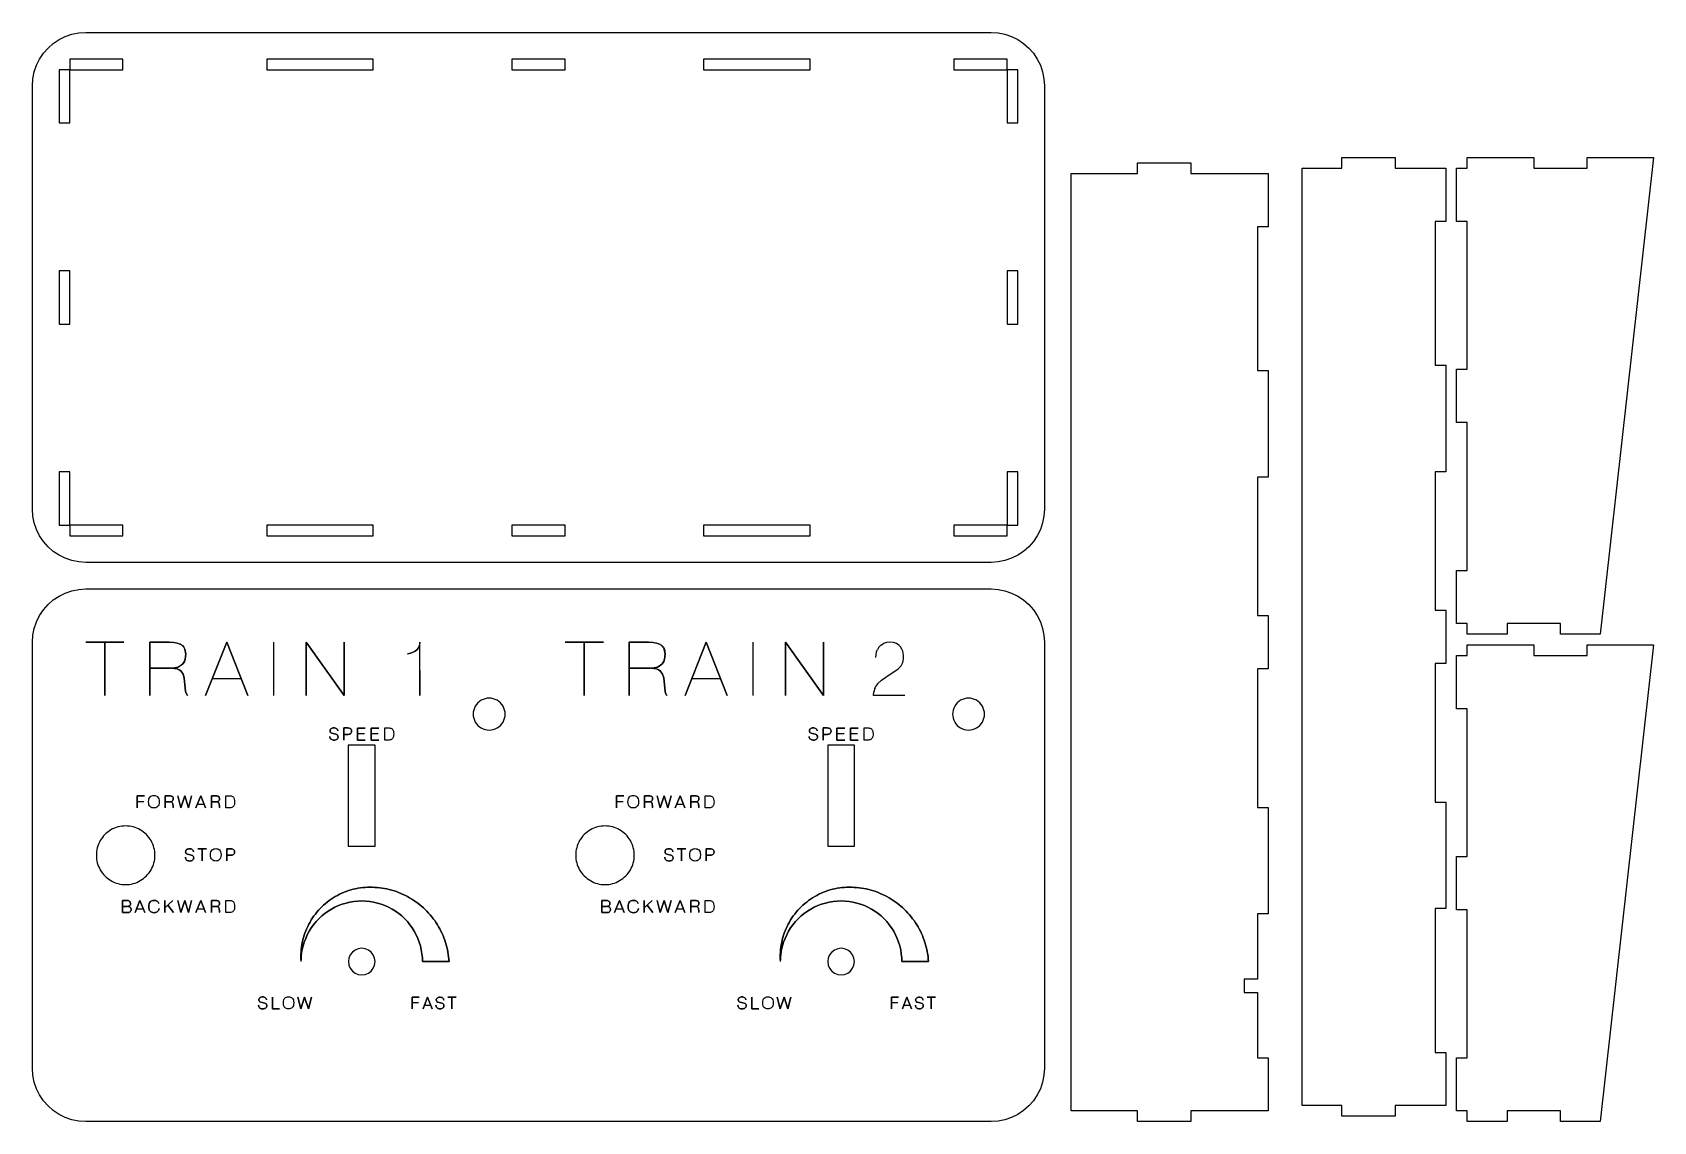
# Model space of a CAD drawing. Header units: metres. Extents: x 0 to 609, y 0 to 409.
import ezdxf

# ---------------------------------------------------------------- set-up
doc = ezdxf.new("R2010")
doc.units = ezdxf.units.M

msp = doc.modelspace()

# ---------------------------------------------------------------- linework, layer by layer
at = {"layer": 'BACKWARD'}
for p, q in [((35.61, 83), (33.86, 83)), ((33.86, 83), (33.86, 78.49)), ((33.86, 78.49), (33.86, 83)), ((33.86, 83), (35.61, 83)), ((35.91, 80.83), (33.86, 80.81)), ((33.86, 80.81), (35.59, 80.81)), ((35.59, 80.81), (35.91, 80.83)), ((35.9, 82.98), (35.61, 83)), ((35.61, 83), (35.9, 82.98)), ((36.15, 82.9), (35.9, 82.98)), ((35.9, 82.98), (36.15, 82.9)), ((36.18, 80.73), (35.9, 80.79)), ((35.9, 80.79), (36.18, 80.73)), ((35.91, 80.83), (36.17, 80.91)), ((36.17, 80.91), (35.91, 80.83)), ((36.36, 82.79), (36.15, 82.9)), ((36.15, 82.9), (36.36, 82.79)), ((36.17, 80.91), (36.39, 81.01)), ((36.39, 81.01), (36.17, 80.91)), ((36.43, 80.62), (36.18, 80.73)), ((36.18, 80.73), (36.43, 80.62)), ((36.53, 82.65), (36.36, 82.79)), ((36.36, 82.79), (36.53, 82.65)), ((36.39, 81.01), (36.56, 81.15)), ((36.56, 81.15), (36.39, 81.01)), ((36.64, 80.49), (36.43, 80.62)), ((36.43, 80.62), (36.64, 80.49)), ((36.66, 82.49), (36.53, 82.65)), ((36.53, 82.65), (36.66, 82.49)), ((36.56, 81.15), (36.69, 81.32)), ((36.69, 81.32), (36.56, 81.15)), ((36.81, 80.32), (36.64, 80.49)), ((36.64, 80.49), (36.81, 80.32)), ((36.76, 82.3), (36.66, 82.49)), ((36.66, 82.49), (36.76, 82.3)), ((36.69, 81.32), (36.78, 81.5)), ((36.78, 81.5), (36.69, 81.32)), ((36.84, 81.9), (36.76, 82.3)), ((36.76, 82.3), (36.84, 81.9)), ((36.78, 81.5), (36.83, 81.7)), ((36.83, 81.7), (36.78, 81.5)), ((36.94, 80.11), (36.81, 80.32)), ((36.81, 80.32), (36.94, 80.11)), ((36.83, 81.7), (36.84, 81.9)), ((36.84, 81.9), (36.83, 81.7)), ((36.84, 78.96), (36.96, 79.15)), ((36.96, 79.15), (36.84, 78.96)), ((37.02, 79.89), (36.94, 80.11)), ((36.94, 80.11), (37.02, 79.89)), ((36.96, 79.15), (37.03, 79.38)), ((37.03, 79.38), (36.96, 79.15)), ((37.06, 79.63), (37.02, 79.89)), ((37.02, 79.89), (37.06, 79.63)), ((37.03, 79.38), (37.06, 79.63)), ((37.06, 79.63), (37.03, 79.38)), ((40.38, 83), (38.6, 78.49)), ((38.6, 78.49), (40.38, 83)), ((39.16, 79.91), (41.61, 79.91)), ((40.38, 83), (42.18, 78.49)), ((42.18, 78.49), (40.38, 83)), ((43.7, 80.75), (43.73, 81.31)), ((43.73, 81.31), (43.7, 80.75)), ((43.73, 80.19), (43.7, 80.75)), ((43.7, 80.75), (43.73, 80.19)), ((43.73, 81.31), (43.83, 81.78)), ((43.83, 81.78), (43.73, 81.31)), ((43.83, 79.71), (43.73, 80.19)), ((43.73, 80.19), (43.83, 79.71)), ((43.83, 81.78), (43.99, 82.18)), ((43.99, 82.18), (43.83, 81.78)), ((43.99, 79.31), (43.83, 79.71)), ((43.83, 79.71), (43.99, 79.31)), ((43.99, 82.18), (44.21, 82.5)), ((44.21, 82.5), (43.99, 82.18)), ((44.21, 79), (43.99, 79.31)), ((43.99, 79.31), (44.21, 79)), ((44.21, 82.5), (44.49, 82.74)), ((44.49, 82.74), (44.21, 82.5)), ((44.49, 82.74), (44.83, 82.92)), ((44.83, 82.92), (44.49, 82.74)), ((44.83, 82.92), (45.21, 83.02)), ((45.21, 83.02), (44.83, 82.92)), ((45.21, 83.02), (45.65, 83.05)), ((45.65, 83.05), (45.21, 83.02)), ((45.65, 83.05), (45.97, 83.04)), ((45.97, 83.04), (45.65, 83.05)), ((45.97, 83.04), (46.27, 82.98)), ((46.27, 82.98), (45.97, 83.04)), ((46.27, 82.98), (46.53, 82.9)), ((46.53, 82.9), (46.27, 82.98)), ((46.53, 82.9), (46.77, 82.77)), ((46.77, 82.77), (46.53, 82.9)), ((46.77, 82.77), (46.98, 82.61)), ((46.98, 82.61), (46.77, 82.77)), ((46.98, 82.61), (47.16, 82.41)), ((47.16, 82.41), (46.98, 82.61)), ((47.3, 79.3), (47.12, 79.03)), ((47.12, 79.03), (47.3, 79.3)), ((47.16, 82.41), (47.31, 82.17)), ((47.31, 82.17), (47.16, 82.41)), ((47.43, 79.63), (47.3, 79.3)), ((47.3, 79.3), (47.43, 79.63)), ((47.31, 82.17), (47.43, 81.89)), ((47.43, 81.89), (47.31, 82.17)), ((47.53, 80.01), (47.43, 79.63)), ((47.43, 79.63), (47.53, 80.01)), ((52.71, 83), (49.74, 80.26)), ((49.74, 80.26), (49.74, 83)), ((49.74, 83), (49.74, 78.49)), ((49.74, 80.26), (50.89, 81.32)), ((49.74, 78.49), (49.74, 80.26)), ((50.89, 81.32), (52.71, 83)), ((50.89, 81.32), (53.01, 78.49)), ((53.01, 78.49), (50.89, 81.32)), ((55.74, 78.49), (54.55, 83)), ((54.55, 83), (55.74, 78.49)), ((55.74, 78.49), (57.17, 83)), ((57.17, 83), (55.74, 78.49)), ((57.17, 83), (58.6, 78.49)), ((58.6, 78.49), (57.17, 83)), ((58.6, 78.49), (59.79, 83)), ((59.79, 83), (58.6, 78.49)), ((63.18, 83), (61.39, 78.49)), ((61.39, 78.49), (63.18, 83)), ((61.96, 79.91), (64.41, 79.91)), ((63.18, 83), (64.98, 78.49)), ((64.98, 78.49), (63.18, 83)), ((67.18, 78.49), (67.18, 83)), ((67.18, 83), (68.82, 83)), ((68.82, 83), (67.18, 83)), ((67.18, 83), (67.18, 78.49)), ((68.95, 80.79), (67.18, 80.79)), ((67.18, 80.79), (68.95, 80.79)), ((68.82, 83), (69.21, 82.98)), ((69.2, 82.98), (68.82, 83)), ((69.3, 80.82), (68.95, 80.79)), ((68.95, 80.79), (69.29, 80.82)), ((69.49, 80.74), (69.03, 80.79)), ((69.03, 80.79), (69.49, 80.74)), ((69.51, 82.93), (69.2, 82.98)), ((69.21, 82.98), (69.52, 82.93)), ((69.29, 80.82), (69.57, 80.9)), ((69.58, 80.9), (69.3, 80.82)), ((69.67, 80.66), (69.49, 80.74)), ((69.49, 80.74), (69.67, 80.66)), ((69.76, 82.84), (69.51, 82.93)), ((69.52, 82.93), (69.77, 82.84)), ((69.57, 80.9), (69.8, 81.02)), ((69.81, 81.02), (69.58, 80.9)), ((69.82, 80.56), (69.67, 80.66)), ((69.67, 80.66), (69.82, 80.56)), ((69.94, 82.72), (69.76, 82.84)), ((69.77, 82.84), (69.95, 82.72)), ((69.8, 81.02), (69.98, 81.17)), ((69.99, 81.17), (69.81, 81.02)), ((70.03, 80.3), (69.82, 80.56)), ((69.82, 80.56), (70.03, 80.3)), ((70.08, 82.58), (69.94, 82.72)), ((69.95, 82.72), (70.08, 82.58)), ((69.98, 81.17), (70.11, 81.35)), ((70.12, 81.35), (69.99, 81.17)), ((70.11, 79.97), (70.03, 80.3)), ((70.03, 80.3), (70.11, 79.97)), ((70.08, 82.58), (70.17, 82.41)), ((70.17, 82.41), (70.08, 82.58)), ((70.11, 81.35), (70.19, 81.56)), ((70.23, 78.83), (70.11, 79.97)), ((70.11, 79.97), (70.23, 78.83)), ((70.2, 81.56), (70.12, 81.35)), ((70.17, 82.41), (70.25, 82)), ((70.25, 82), (70.17, 82.41)), ((70.19, 81.56), (70.25, 82)), ((70.25, 82), (70.2, 81.56)), ((72.6, 78.49), (72.6, 83)), ((72.6, 83), (74.22, 83)), ((72.6, 78.49), (72.6, 83)), ((72.6, 83), (74.22, 83)), ((74.22, 83), (74.57, 82.98)), ((74.22, 83), (74.57, 82.98)), ((74.57, 82.98), (74.86, 82.9)), ((74.57, 82.98), (74.86, 82.9)), ((74.86, 82.9), (75.11, 82.79)), ((74.86, 82.9), (75.11, 82.79)), ((75.11, 82.79), (75.32, 82.64)), ((75.11, 82.79), (75.32, 82.64)), ((75.32, 82.64), (75.49, 82.46)), ((75.32, 82.64), (75.49, 82.46)), ((75.62, 79.3), (75.48, 79.08)), ((75.62, 79.3), (75.48, 79.08)), ((75.49, 82.46), (75.62, 82.26)), ((75.49, 82.46), (75.62, 82.26)), ((75.62, 82.26), (75.8, 81.8)), ((75.62, 82.26), (75.8, 81.8)), ((75.82, 79.79), (75.62, 79.3)), ((75.82, 79.79), (75.62, 79.3)), ((75.8, 81.8), (75.89, 81.3)), ((75.8, 81.8), (75.89, 81.3)), ((75.91, 80.31), (75.82, 79.79)), ((75.91, 80.31), (75.82, 79.79)), ((75.89, 81.3), (75.93, 80.81)), ((75.89, 81.3), (75.93, 80.81)), ((75.93, 80.81), (75.91, 80.31)), ((75.93, 80.81), (75.91, 80.31)), ((215.61, 83), (213.86, 83)), ((213.86, 83), (213.86, 78.49)), ((213.86, 78.49), (213.86, 83)), ((213.86, 83), (215.61, 83)), ((215.91, 80.83), (213.86, 80.81)), ((213.86, 80.81), (215.59, 80.81)), ((215.59, 80.81), (215.91, 80.83)), ((215.9, 82.98), (215.61, 83)), ((215.61, 83), (215.9, 82.98)), ((216.15, 82.9), (215.9, 82.98)), ((215.9, 82.98), (216.15, 82.9)), ((216.18, 80.73), (215.9, 80.79)), ((215.9, 80.79), (216.18, 80.73)), ((215.91, 80.83), (216.17, 80.91)), ((216.17, 80.91), (215.91, 80.83)), ((216.36, 82.79), (216.15, 82.9)), ((216.15, 82.9), (216.36, 82.79)), ((216.17, 80.91), (216.39, 81.01)), ((216.39, 81.01), (216.17, 80.91)), ((216.43, 80.62), (216.18, 80.73)), ((216.18, 80.73), (216.43, 80.62)), ((216.53, 82.65), (216.36, 82.79)), ((216.36, 82.79), (216.53, 82.65)), ((216.39, 81.01), (216.56, 81.15)), ((216.56, 81.15), (216.39, 81.01)), ((216.64, 80.49), (216.43, 80.62)), ((216.43, 80.62), (216.64, 80.49)), ((216.66, 82.49), (216.53, 82.65)), ((216.53, 82.65), (216.66, 82.49)), ((216.56, 81.15), (216.69, 81.32)), ((216.69, 81.32), (216.56, 81.15)), ((216.81, 80.32), (216.64, 80.49)), ((216.64, 80.49), (216.81, 80.32)), ((216.76, 82.3), (216.66, 82.49)), ((216.66, 82.49), (216.76, 82.3)), ((216.69, 81.32), (216.78, 81.5)), ((216.78, 81.5), (216.69, 81.32)), ((216.84, 81.9), (216.76, 82.3)), ((216.76, 82.3), (216.84, 81.9)), ((216.78, 81.5), (216.83, 81.7)), ((216.83, 81.7), (216.78, 81.5)), ((216.94, 80.11), (216.81, 80.32)), ((216.81, 80.32), (216.94, 80.11)), ((216.83, 81.7), (216.84, 81.9)), ((216.84, 81.9), (216.83, 81.7)), ((216.84, 78.96), (216.96, 79.15)), ((216.96, 79.15), (216.84, 78.96)), ((217.02, 79.89), (216.94, 80.11)), ((216.94, 80.11), (217.02, 79.89)), ((216.96, 79.15), (217.03, 79.38)), ((217.03, 79.38), (216.96, 79.15)), ((217.06, 79.63), (217.02, 79.89)), ((217.02, 79.89), (217.06, 79.63)), ((217.03, 79.38), (217.06, 79.63)), ((217.06, 79.63), (217.03, 79.38)), ((220.38, 83), (218.6, 78.49)), ((218.6, 78.49), (220.38, 83)), ((219.16, 79.91), (221.61, 79.91)), ((220.38, 83), (222.18, 78.49)), ((222.18, 78.49), (220.38, 83)), ((223.7, 80.75), (223.73, 81.31)), ((223.73, 81.31), (223.7, 80.75)), ((223.73, 80.19), (223.7, 80.75)), ((223.7, 80.75), (223.73, 80.19)), ((223.73, 81.31), (223.83, 81.78)), ((223.83, 81.78), (223.73, 81.31)), ((223.83, 79.71), (223.73, 80.19)), ((223.73, 80.19), (223.83, 79.71)), ((223.83, 81.78), (223.99, 82.18)), ((223.99, 82.18), (223.83, 81.78)), ((223.99, 79.31), (223.83, 79.71)), ((223.83, 79.71), (223.99, 79.31)), ((223.99, 82.18), (224.21, 82.5)), ((224.21, 82.5), (223.99, 82.18)), ((224.21, 79), (223.99, 79.31)), ((223.99, 79.31), (224.21, 79)), ((224.21, 82.5), (224.49, 82.74)), ((224.49, 82.74), (224.21, 82.5)), ((224.49, 82.74), (224.83, 82.92)), ((224.83, 82.92), (224.49, 82.74)), ((224.83, 82.92), (225.21, 83.02)), ((225.21, 83.02), (224.83, 82.92)), ((225.21, 83.02), (225.65, 83.05)), ((225.65, 83.05), (225.21, 83.02)), ((225.65, 83.05), (225.97, 83.04)), ((225.97, 83.04), (225.65, 83.05)), ((225.97, 83.04), (226.27, 82.98)), ((226.27, 82.98), (225.97, 83.04)), ((226.27, 82.98), (226.53, 82.9)), ((226.53, 82.9), (226.27, 82.98)), ((226.53, 82.9), (226.77, 82.77)), ((226.77, 82.77), (226.53, 82.9)), ((226.77, 82.77), (226.98, 82.61)), ((226.98, 82.61), (226.77, 82.77)), ((226.98, 82.61), (227.16, 82.41)), ((227.16, 82.41), (226.98, 82.61)), ((227.3, 79.3), (227.12, 79.03)), ((227.12, 79.03), (227.3, 79.3)), ((227.16, 82.41), (227.31, 82.17)), ((227.31, 82.17), (227.16, 82.41)), ((227.43, 79.63), (227.3, 79.3)), ((227.3, 79.3), (227.43, 79.63)), ((227.31, 82.17), (227.43, 81.89)), ((227.43, 81.89), (227.31, 82.17)), ((227.53, 80.01), (227.43, 79.63)), ((227.43, 79.63), (227.53, 80.01)), ((232.71, 83), (229.74, 80.26)), ((229.74, 80.26), (229.74, 83)), ((229.74, 83), (229.74, 78.49)), ((229.74, 80.26), (230.89, 81.32)), ((229.74, 78.49), (229.74, 80.26)), ((230.89, 81.32), (232.71, 83)), ((230.89, 81.32), (233.01, 78.49)), ((233.01, 78.49), (230.89, 81.32)), ((235.74, 78.49), (234.55, 83)), ((234.55, 83), (235.74, 78.49)), ((235.74, 78.49), (237.17, 83)), ((237.17, 83), (235.74, 78.49)), ((237.17, 83), (238.6, 78.49)), ((238.6, 78.49), (237.17, 83)), ((238.6, 78.49), (239.79, 83)), ((239.79, 83), (238.6, 78.49)), ((243.18, 83), (241.39, 78.49)), ((241.39, 78.49), (243.18, 83)), ((241.96, 79.91), (244.41, 79.91)), ((243.18, 83), (244.98, 78.49)), ((244.98, 78.49), (243.18, 83)), ((247.18, 78.49), (247.18, 83)), ((247.18, 83), (248.82, 83)), ((248.82, 83), (247.18, 83)), ((247.18, 83), (247.18, 78.49)), ((248.95, 80.79), (247.18, 80.79)), ((247.18, 80.79), (248.95, 80.79)), ((248.82, 83), (249.21, 82.98)), ((249.2, 82.98), (248.82, 83)), ((249.3, 80.82), (248.95, 80.79)), ((248.95, 80.79), (249.29, 80.82)), ((249.49, 80.74), (249.03, 80.79)), ((249.03, 80.79), (249.49, 80.74)), ((249.51, 82.93), (249.2, 82.98)), ((249.21, 82.98), (249.52, 82.93)), ((249.29, 80.82), (249.57, 80.9)), ((249.58, 80.9), (249.3, 80.82)), ((249.67, 80.66), (249.49, 80.74)), ((249.49, 80.74), (249.67, 80.66)), ((249.76, 82.84), (249.51, 82.93)), ((249.52, 82.93), (249.77, 82.84)), ((249.57, 80.9), (249.8, 81.02)), ((249.81, 81.02), (249.58, 80.9)), ((249.82, 80.56), (249.67, 80.66)), ((249.67, 80.66), (249.82, 80.56)), ((249.94, 82.72), (249.76, 82.84)), ((249.77, 82.84), (249.95, 82.72)), ((249.8, 81.02), (249.98, 81.17)), ((249.99, 81.17), (249.81, 81.02)), ((250.03, 80.3), (249.82, 80.56)), ((249.82, 80.56), (250.03, 80.3)), ((250.08, 82.58), (249.94, 82.72)), ((249.95, 82.72), (250.08, 82.58)), ((249.98, 81.17), (250.11, 81.35)), ((250.12, 81.35), (249.99, 81.17)), ((250.11, 79.97), (250.03, 80.3)), ((250.03, 80.3), (250.11, 79.97)), ((250.08, 82.58), (250.17, 82.41)), ((250.17, 82.41), (250.08, 82.58)), ((250.11, 81.35), (250.19, 81.56)), ((250.23, 78.83), (250.11, 79.97)), ((250.11, 79.97), (250.23, 78.83)), ((250.2, 81.56), (250.12, 81.35)), ((250.17, 82.41), (250.25, 82)), ((250.25, 82), (250.17, 82.41)), ((250.19, 81.56), (250.25, 82)), ((250.25, 82), (250.2, 81.56)), ((252.6, 78.49), (252.6, 83)), ((252.6, 83), (254.22, 83)), ((252.6, 78.49), (252.6, 83)), ((252.6, 83), (254.22, 83)), ((254.22, 83), (254.57, 82.98)), ((254.22, 83), (254.57, 82.98)), ((254.57, 82.98), (254.86, 82.9)), ((254.57, 82.98), (254.86, 82.9)), ((254.86, 82.9), (255.11, 82.79)), ((254.86, 82.9), (255.11, 82.79)), ((255.11, 82.79), (255.32, 82.64)), ((255.11, 82.79), (255.32, 82.64)), ((255.32, 82.64), (255.49, 82.46)), ((255.32, 82.64), (255.49, 82.46)), ((255.62, 79.3), (255.48, 79.08)), ((255.62, 79.3), (255.48, 79.08)), ((255.49, 82.46), (255.62, 82.26)), ((255.49, 82.46), (255.62, 82.26)), ((255.62, 82.26), (255.8, 81.8)), ((255.62, 82.26), (255.8, 81.8)), ((255.82, 79.79), (255.62, 79.3)), ((255.82, 79.79), (255.62, 79.3)), ((255.8, 81.8), (255.89, 81.3)), ((255.8, 81.8), (255.89, 81.3)), ((255.91, 80.31), (255.82, 79.79)), ((255.91, 80.31), (255.82, 79.79)), ((255.89, 81.3), (255.93, 80.81)), ((255.89, 81.3), (255.93, 80.81)), ((255.93, 80.81), (255.91, 80.31)), ((255.93, 80.81), (255.91, 80.31)), ((33.86, 78.49), (35.78, 78.49)), ((35.78, 78.49), (33.86, 78.49)), ((35.78, 78.49), (36.04, 78.51)), ((36.04, 78.51), (35.78, 78.49)), ((36.04, 78.51), (36.28, 78.57)), ((36.28, 78.57), (36.04, 78.51)), ((36.28, 78.57), (36.5, 78.66)), ((36.5, 78.66), (36.28, 78.57)), ((36.5, 78.66), (36.68, 78.79)), ((36.68, 78.79), (36.5, 78.66)), ((36.68, 78.79), (36.84, 78.96)), ((36.84, 78.96), (36.68, 78.79)), ((44.49, 78.75), (44.21, 79)), ((44.21, 79), (44.49, 78.75)), ((44.83, 78.58), (44.49, 78.75)), ((44.49, 78.75), (44.83, 78.58)), ((45.21, 78.48), (44.83, 78.58)), ((44.83, 78.58), (45.21, 78.48)), ((45.65, 78.44), (45.21, 78.48)), ((45.21, 78.48), (45.65, 78.44)), ((46.02, 78.47), (45.65, 78.44)), ((45.65, 78.44), (46.02, 78.47)), ((46.35, 78.54), (46.02, 78.47)), ((46.02, 78.47), (46.35, 78.54)), ((46.65, 78.65), (46.35, 78.54)), ((46.35, 78.54), (46.65, 78.65)), ((46.9, 78.82), (46.65, 78.65)), ((46.65, 78.65), (46.9, 78.82)), ((47.12, 79.03), (46.9, 78.82)), ((46.9, 78.82), (47.12, 79.03)), ((70.26, 78.67), (70.23, 78.83)), ((70.23, 78.83), (70.26, 78.67)), ((70.38, 78.49), (70.26, 78.67)), ((70.26, 78.67), (70.38, 78.49)), ((74.22, 78.49), (72.6, 78.49)), ((74.22, 78.49), (72.6, 78.49)), ((74.56, 78.52), (74.22, 78.49)), ((74.56, 78.52), (74.22, 78.49)), ((74.85, 78.6), (74.56, 78.52)), ((74.85, 78.6), (74.56, 78.52)), ((75.1, 78.72), (74.85, 78.6)), ((75.1, 78.72), (74.85, 78.6)), ((75.31, 78.89), (75.1, 78.72)), ((75.31, 78.89), (75.1, 78.72)), ((75.48, 79.08), (75.31, 78.89)), ((75.48, 79.08), (75.31, 78.89)), ((213.86, 78.49), (215.78, 78.49)), ((215.78, 78.49), (213.86, 78.49)), ((215.78, 78.49), (216.04, 78.51)), ((216.04, 78.51), (215.78, 78.49)), ((216.04, 78.51), (216.28, 78.57)), ((216.28, 78.57), (216.04, 78.51)), ((216.28, 78.57), (216.5, 78.66)), ((216.5, 78.66), (216.28, 78.57)), ((216.5, 78.66), (216.68, 78.79)), ((216.68, 78.79), (216.5, 78.66)), ((216.68, 78.79), (216.84, 78.96)), ((216.84, 78.96), (216.68, 78.79)), ((224.49, 78.75), (224.21, 79)), ((224.21, 79), (224.49, 78.75)), ((224.83, 78.58), (224.49, 78.75)), ((224.49, 78.75), (224.83, 78.58)), ((225.21, 78.48), (224.83, 78.58)), ((224.83, 78.58), (225.21, 78.48)), ((225.65, 78.44), (225.21, 78.48)), ((225.21, 78.48), (225.65, 78.44)), ((226.02, 78.47), (225.65, 78.44)), ((225.65, 78.44), (226.02, 78.47)), ((226.35, 78.54), (226.02, 78.47)), ((226.02, 78.47), (226.35, 78.54)), ((226.65, 78.65), (226.35, 78.54)), ((226.35, 78.54), (226.65, 78.65)), ((226.9, 78.82), (226.65, 78.65)), ((226.65, 78.65), (226.9, 78.82)), ((227.12, 79.03), (226.9, 78.82)), ((226.9, 78.82), (227.12, 79.03)), ((250.26, 78.67), (250.23, 78.83)), ((250.23, 78.83), (250.26, 78.67)), ((250.38, 78.49), (250.26, 78.67)), ((250.26, 78.67), (250.38, 78.49)), ((254.22, 78.49), (252.6, 78.49)), ((254.22, 78.49), (252.6, 78.49)), ((254.56, 78.52), (254.22, 78.49)), ((254.56, 78.52), (254.22, 78.49)), ((254.85, 78.6), (254.56, 78.52)), ((254.85, 78.6), (254.56, 78.52)), ((255.1, 78.72), (254.85, 78.6)), ((255.1, 78.72), (254.85, 78.6)), ((255.31, 78.89), (255.1, 78.72)), ((255.31, 78.89), (255.1, 78.72)), ((255.48, 79.08), (255.31, 78.89)), ((255.48, 79.08), (255.31, 78.89))]:
    msp.add_line(p, q, dxfattribs=at)
at = {"layer": 'FAST'}
for p, q in [((142.58, 46.67), (145.24, 46.67)), ((145.24, 46.67), (142.58, 46.67)), ((142.58, 46.67), (142.58, 42.38)), ((142.58, 42.38), (142.58, 46.67)), ((144.99, 44.59), (142.58, 44.59)), ((148.38, 46.67), (146.68, 42.38)), ((146.68, 42.38), (148.38, 46.67)), ((147.21, 43.73), (149.54, 43.73)), ((148.38, 46.67), (150.08, 42.38)), ((150.08, 42.38), (148.38, 46.67)), ((151.53, 43.68), (151.56, 43.35)), ((151.56, 43.35), (151.53, 43.68)), ((151.56, 43.35), (151.66, 43.07)), ((151.66, 43.07), (151.56, 43.35)), ((151.64, 45.67), (151.66, 45.87)), ((151.66, 45.87), (151.64, 45.67)), ((151.68, 45.3), (151.64, 45.67)), ((151.64, 45.67), (151.68, 45.31)), ((151.66, 45.87), (151.72, 46.06)), ((151.72, 46.06), (151.66, 45.87)), ((151.66, 43.07), (151.81, 42.84)), ((151.81, 42.84), (151.66, 43.07)), ((151.68, 45.31), (151.81, 45.05)), ((151.81, 45.05), (151.68, 45.3)), ((151.72, 46.06), (151.83, 46.24)), ((151.83, 46.24), (151.72, 46.06)), ((152.01, 44.88), (151.81, 45.05)), ((151.81, 45.05), (152.01, 44.88)), ((151.81, 42.84), (152, 42.66)), ((152, 42.66), (151.81, 42.84)), ((151.83, 46.24), (151.98, 46.4)), ((151.98, 46.4), (151.83, 46.24)), ((151.98, 46.4), (152.17, 46.52)), ((152.17, 46.52), (151.98, 46.4)), ((152, 42.66), (152.23, 42.52)), ((152.23, 42.52), (152, 42.66)), ((152.29, 44.78), (152.01, 44.88)), ((152.01, 44.88), (152.29, 44.78)), ((152.17, 46.52), (152.39, 46.62)), ((152.39, 46.62), (152.17, 46.52)), ((153.75, 44.47), (152.29, 44.78)), ((152.29, 44.78), (153.75, 44.47)), ((152.39, 46.62), (152.66, 46.69)), ((152.66, 46.69), (152.39, 46.62)), ((152.66, 46.69), (152.96, 46.71)), ((152.96, 46.71), (152.66, 46.69)), ((152.96, 46.71), (153.27, 46.69)), ((153.27, 46.69), (152.96, 46.71)), ((153.27, 46.69), (153.55, 46.63)), ((153.55, 46.63), (153.27, 46.69)), ((153.55, 46.63), (153.8, 46.54)), ((153.8, 46.54), (153.55, 46.63)), ((154.1, 44.33), (153.75, 44.47)), ((153.75, 44.47), (154.09, 44.33)), ((153.8, 46.54), (154.02, 46.42)), ((154.02, 46.42), (153.8, 46.54)), ((153.93, 42.55), (154.13, 42.68)), ((154.13, 42.68), (153.93, 42.55)), ((154.02, 46.42), (154.19, 46.26)), ((154.19, 46.26), (154.02, 46.42)), ((154.09, 44.33), (154.23, 44.23)), ((154.24, 44.23), (154.1, 44.33)), ((154.13, 42.68), (154.3, 42.85)), ((154.3, 42.85), (154.13, 42.68)), ((154.19, 46.26), (154.32, 46.07)), ((154.32, 46.07), (154.19, 46.26)), ((154.23, 44.23), (154.34, 44.1)), ((154.35, 44.1), (154.24, 44.23)), ((154.3, 42.85), (154.42, 43.03)), ((154.42, 43.03), (154.3, 42.85)), ((154.32, 46.07), (154.4, 45.85)), ((154.4, 45.85), (154.32, 46.07)), ((154.34, 44.1), (154.48, 43.78)), ((154.49, 43.78), (154.35, 44.1)), ((154.4, 45.85), (154.42, 45.6)), ((154.42, 45.6), (154.4, 45.85)), ((154.42, 43.03), (154.49, 43.22)), ((154.49, 43.22), (154.42, 43.03)), ((154.48, 43.78), (154.52, 43.42)), ((154.52, 43.42), (154.49, 43.78)), ((154.49, 43.22), (154.52, 43.42)), ((154.52, 43.42), (154.49, 43.22)), ((159.05, 46.67), (155.97, 46.67)), ((155.97, 46.67), (157.5, 46.67)), ((157.5, 46.67), (159.05, 46.67)), ((157.5, 46.67), (157.5, 42.38)), ((157.5, 42.38), (157.5, 46.67)), ((322.58, 46.67), (325.24, 46.67)), ((325.24, 46.67), (322.58, 46.67)), ((322.58, 46.67), (322.58, 42.38)), ((322.58, 42.38), (322.58, 46.67)), ((324.99, 44.59), (322.58, 44.59)), ((328.38, 46.67), (326.68, 42.38)), ((326.68, 42.38), (328.38, 46.67)), ((327.21, 43.73), (329.54, 43.73)), ((328.38, 46.67), (330.08, 42.38)), ((330.08, 42.38), (328.38, 46.67)), ((331.53, 43.68), (331.56, 43.35)), ((331.56, 43.35), (331.53, 43.68)), ((331.56, 43.35), (331.66, 43.07)), ((331.66, 43.07), (331.56, 43.35)), ((331.64, 45.67), (331.66, 45.87)), ((331.66, 45.87), (331.64, 45.67)), ((331.68, 45.3), (331.64, 45.67)), ((331.64, 45.67), (331.68, 45.31)), ((331.66, 45.87), (331.72, 46.06)), ((331.72, 46.06), (331.66, 45.87)), ((331.66, 43.07), (331.81, 42.84)), ((331.81, 42.84), (331.66, 43.07)), ((331.68, 45.31), (331.81, 45.05)), ((331.81, 45.05), (331.68, 45.3)), ((331.72, 46.06), (331.83, 46.24)), ((331.83, 46.24), (331.72, 46.06)), ((332.01, 44.88), (331.81, 45.05)), ((331.81, 45.05), (332.01, 44.88)), ((331.81, 42.84), (332, 42.66)), ((332, 42.66), (331.81, 42.84)), ((331.83, 46.24), (331.98, 46.4)), ((331.98, 46.4), (331.83, 46.24)), ((331.98, 46.4), (332.17, 46.52)), ((332.17, 46.52), (331.98, 46.4)), ((332, 42.66), (332.23, 42.52)), ((332.23, 42.52), (332, 42.66)), ((332.29, 44.78), (332.01, 44.88)), ((332.01, 44.88), (332.29, 44.78)), ((332.17, 46.52), (332.39, 46.62)), ((332.39, 46.62), (332.17, 46.52)), ((333.75, 44.47), (332.29, 44.78)), ((332.29, 44.78), (333.75, 44.47)), ((332.39, 46.62), (332.66, 46.69)), ((332.66, 46.69), (332.39, 46.62)), ((332.66, 46.69), (332.96, 46.71)), ((332.96, 46.71), (332.66, 46.69)), ((332.96, 46.71), (333.27, 46.69)), ((333.27, 46.69), (332.96, 46.71)), ((333.27, 46.69), (333.55, 46.63)), ((333.55, 46.63), (333.27, 46.69)), ((333.55, 46.63), (333.8, 46.54)), ((333.8, 46.54), (333.55, 46.63)), ((334.1, 44.33), (333.75, 44.47)), ((333.75, 44.47), (334.09, 44.33)), ((333.8, 46.54), (334.02, 46.42)), ((334.02, 46.42), (333.8, 46.54)), ((333.93, 42.55), (334.13, 42.68)), ((334.13, 42.68), (333.93, 42.55)), ((334.02, 46.42), (334.19, 46.26)), ((334.19, 46.26), (334.02, 46.42)), ((334.09, 44.33), (334.23, 44.23)), ((334.24, 44.23), (334.1, 44.33)), ((334.13, 42.68), (334.3, 42.85)), ((334.3, 42.85), (334.13, 42.68)), ((334.19, 46.26), (334.32, 46.07)), ((334.32, 46.07), (334.19, 46.26)), ((334.23, 44.23), (334.34, 44.1)), ((334.35, 44.1), (334.24, 44.23)), ((334.3, 42.85), (334.42, 43.03)), ((334.42, 43.03), (334.3, 42.85)), ((334.32, 46.07), (334.4, 45.85)), ((334.4, 45.85), (334.32, 46.07)), ((334.34, 44.1), (334.48, 43.78)), ((334.49, 43.78), (334.35, 44.1)), ((334.4, 45.85), (334.42, 45.6)), ((334.42, 45.6), (334.4, 45.85)), ((334.42, 43.03), (334.49, 43.22)), ((334.49, 43.22), (334.42, 43.03)), ((334.48, 43.78), (334.52, 43.42)), ((334.52, 43.42), (334.49, 43.78)), ((334.49, 43.22), (334.52, 43.42)), ((334.52, 43.42), (334.49, 43.22)), ((339.05, 46.67), (335.97, 46.67)), ((335.97, 46.67), (337.5, 46.67)), ((337.5, 46.67), (339.05, 46.67)), ((337.5, 46.67), (337.5, 42.38)), ((337.5, 42.38), (337.5, 46.67)), ((152.23, 42.52), (152.5, 42.42)), ((152.5, 42.42), (152.23, 42.52)), ((152.5, 42.42), (152.79, 42.37)), ((152.79, 42.37), (152.5, 42.42)), ((152.79, 42.37), (153.1, 42.35)), ((153.1, 42.35), (152.79, 42.37)), ((153.1, 42.35), (153.41, 42.37)), ((153.41, 42.37), (153.1, 42.35)), ((153.41, 42.37), (153.69, 42.44)), ((153.69, 42.44), (153.41, 42.37)), ((153.69, 42.44), (153.93, 42.55)), ((153.93, 42.55), (153.69, 42.44)), ((332.23, 42.52), (332.5, 42.42)), ((332.5, 42.42), (332.23, 42.52)), ((332.5, 42.42), (332.79, 42.37)), ((332.79, 42.37), (332.5, 42.42)), ((332.79, 42.37), (333.1, 42.35)), ((333.1, 42.35), (332.79, 42.37)), ((333.1, 42.35), (333.41, 42.37)), ((333.41, 42.37), (333.1, 42.35)), ((333.41, 42.37), (333.69, 42.44)), ((333.69, 42.44), (333.41, 42.37)), ((333.69, 42.44), (333.93, 42.55)), ((333.93, 42.55), (333.69, 42.44))]:
    msp.add_line(p, q, dxfattribs=at)
at = {"layer": 'FORWARD'}
for p, q in [((39.29, 122.31), (42.09, 122.31)), ((42.09, 122.31), (39.29, 122.31)), ((39.29, 122.31), (39.29, 117.8)), ((39.29, 117.8), (39.29, 122.31)), ((43.95, 121.58), (44.19, 121.9)), ((43.95, 121.58), (44.19, 121.9)), ((44.19, 121.9), (44.49, 122.14)), ((44.19, 121.9), (44.49, 122.14)), ((44.49, 122.14), (44.82, 122.3)), ((44.49, 122.14), (44.82, 122.3)), ((44.82, 122.3), (45.2, 122.4)), ((44.82, 122.3), (45.2, 122.4)), ((45.2, 122.4), (45.6, 122.43)), ((45.2, 122.4), (45.6, 122.43)), ((45.6, 122.43), (45.99, 122.4)), ((45.6, 122.43), (45.99, 122.4)), ((45.99, 122.4), (46.37, 122.3)), ((45.99, 122.4), (46.37, 122.3)), ((46.37, 122.3), (46.71, 122.14)), ((46.37, 122.3), (46.71, 122.14)), ((46.71, 122.14), (47, 121.9)), ((46.71, 122.14), (47, 121.9)), ((47, 121.9), (47.24, 121.58)), ((47, 121.9), (47.24, 121.58)), ((49.8, 117.8), (49.8, 122.31)), ((49.8, 122.31), (51.45, 122.31)), ((51.45, 122.31), (49.8, 122.31)), ((49.8, 122.31), (49.8, 117.8)), ((51.45, 122.31), (51.84, 122.29)), ((51.83, 122.29), (51.45, 122.31)), ((52.14, 122.24), (51.83, 122.29)), ((51.84, 122.29), (52.15, 122.24)), ((52.38, 122.15), (52.14, 122.24)), ((52.15, 122.24), (52.39, 122.15)), ((52.57, 122.03), (52.38, 122.15)), ((52.39, 122.15), (52.58, 122.03)), ((52.7, 121.89), (52.57, 122.03)), ((52.58, 122.03), (52.71, 121.89)), ((52.79, 121.72), (52.7, 121.89)), ((52.71, 121.89), (52.8, 121.72)), ((55.74, 117.8), (54.55, 122.31)), ((54.55, 122.31), (55.74, 117.8)), ((55.74, 117.8), (57.17, 122.31)), ((57.17, 122.31), (55.74, 117.8)), ((57.17, 122.31), (58.6, 117.8)), ((58.6, 117.8), (57.17, 122.31)), ((58.6, 117.8), (59.79, 122.31)), ((59.79, 122.31), (58.6, 117.8)), ((63.18, 122.31), (61.39, 117.8)), ((61.39, 117.8), (63.18, 122.31)), ((63.18, 122.31), (64.98, 117.8)), ((64.98, 117.8), (63.18, 122.31)), ((67.18, 117.8), (67.18, 122.31)), ((67.18, 122.31), (68.82, 122.31)), ((68.82, 122.31), (67.18, 122.31)), ((67.18, 122.31), (67.18, 117.8)), ((68.82, 122.31), (69.21, 122.29)), ((69.2, 122.29), (68.82, 122.31)), ((69.51, 122.24), (69.2, 122.29)), ((69.21, 122.29), (69.52, 122.24)), ((69.76, 122.15), (69.51, 122.24)), ((69.52, 122.24), (69.77, 122.15)), ((69.94, 122.03), (69.76, 122.15)), ((69.77, 122.15), (69.95, 122.03)), ((70.08, 121.89), (69.94, 122.03)), ((69.95, 122.03), (70.08, 121.89)), ((70.08, 121.89), (70.17, 121.72)), ((70.17, 121.72), (70.08, 121.89)), ((72.6, 117.8), (72.6, 122.31)), ((72.6, 122.31), (74.22, 122.31)), ((72.6, 117.8), (72.6, 122.31)), ((72.6, 122.31), (74.22, 122.31)), ((74.22, 122.31), (74.57, 122.28)), ((74.22, 122.31), (74.57, 122.28)), ((74.57, 122.28), (74.86, 122.21)), ((74.57, 122.28), (74.86, 122.21)), ((74.86, 122.21), (75.11, 122.1)), ((74.86, 122.21), (75.11, 122.1)), ((75.11, 122.1), (75.32, 121.95)), ((75.11, 122.1), (75.32, 121.95)), ((75.32, 121.95), (75.49, 121.77)), ((75.32, 121.95), (75.49, 121.77)), ((75.49, 121.77), (75.62, 121.56)), ((75.49, 121.77), (75.62, 121.56)), ((219.29, 122.31), (222.09, 122.31)), ((222.09, 122.31), (219.29, 122.31)), ((219.29, 122.31), (219.29, 117.8)), ((219.29, 117.8), (219.29, 122.31)), ((223.95, 121.58), (224.19, 121.9)), ((223.95, 121.58), (224.19, 121.9)), ((224.19, 121.9), (224.49, 122.14)), ((224.19, 121.9), (224.49, 122.14)), ((224.49, 122.14), (224.82, 122.3)), ((224.49, 122.14), (224.82, 122.3)), ((224.82, 122.3), (225.2, 122.4)), ((224.82, 122.3), (225.2, 122.4)), ((225.2, 122.4), (225.6, 122.43)), ((225.2, 122.4), (225.6, 122.43)), ((225.6, 122.43), (225.99, 122.4)), ((225.6, 122.43), (225.99, 122.4)), ((225.99, 122.4), (226.37, 122.3)), ((225.99, 122.4), (226.37, 122.3)), ((226.37, 122.3), (226.71, 122.14)), ((226.37, 122.3), (226.71, 122.14)), ((226.71, 122.14), (227, 121.9)), ((226.71, 122.14), (227, 121.9)), ((227, 121.9), (227.24, 121.58)), ((227, 121.9), (227.24, 121.58)), ((229.8, 117.8), (229.8, 122.31)), ((229.8, 122.31), (231.45, 122.31)), ((231.45, 122.31), (229.8, 122.31)), ((229.8, 122.31), (229.8, 117.8)), ((231.45, 122.31), (231.84, 122.29)), ((231.83, 122.29), (231.45, 122.31)), ((232.14, 122.24), (231.83, 122.29)), ((231.84, 122.29), (232.15, 122.24)), ((232.38, 122.15), (232.14, 122.24)), ((232.15, 122.24), (232.39, 122.15)), ((232.57, 122.03), (232.38, 122.15)), ((232.39, 122.15), (232.58, 122.03)), ((232.7, 121.89), (232.57, 122.03)), ((232.58, 122.03), (232.71, 121.89)), ((232.79, 121.72), (232.7, 121.89)), ((232.71, 121.89), (232.8, 121.72)), ((235.74, 117.8), (234.55, 122.31)), ((234.55, 122.31), (235.74, 117.8)), ((235.74, 117.8), (237.17, 122.31)), ((237.17, 122.31), (235.74, 117.8)), ((237.17, 122.31), (238.6, 117.8)), ((238.6, 117.8), (237.17, 122.31)), ((238.6, 117.8), (239.79, 122.31)), ((239.79, 122.31), (238.6, 117.8)), ((243.18, 122.31), (241.39, 117.8)), ((241.39, 117.8), (243.18, 122.31)), ((243.18, 122.31), (244.98, 117.8)), ((244.98, 117.8), (243.18, 122.31)), ((247.18, 117.8), (247.18, 122.31)), ((247.18, 122.31), (248.82, 122.31)), ((248.82, 122.31), (247.18, 122.31)), ((247.18, 122.31), (247.18, 117.8)), ((248.82, 122.31), (249.21, 122.29)), ((249.2, 122.29), (248.82, 122.31)), ((249.51, 122.24), (249.2, 122.29)), ((249.21, 122.29), (249.52, 122.24)), ((249.76, 122.15), (249.51, 122.24)), ((249.52, 122.24), (249.77, 122.15)), ((249.94, 122.03), (249.76, 122.15)), ((249.77, 122.15), (249.95, 122.03)), ((250.08, 121.89), (249.94, 122.03)), ((249.95, 122.03), (250.08, 121.89)), ((250.08, 121.89), (250.17, 121.72)), ((250.17, 121.72), (250.08, 121.89)), ((252.6, 117.8), (252.6, 122.31)), ((252.6, 122.31), (254.22, 122.31)), ((252.6, 117.8), (252.6, 122.31)), ((252.6, 122.31), (254.22, 122.31)), ((254.22, 122.31), (254.57, 122.28)), ((254.22, 122.31), (254.57, 122.28)), ((254.57, 122.28), (254.86, 122.21)), ((254.57, 122.28), (254.86, 122.21)), ((254.86, 122.21), (255.11, 122.1)), ((254.86, 122.21), (255.11, 122.1)), ((255.11, 122.1), (255.32, 121.95)), ((255.11, 122.1), (255.32, 121.95)), ((255.32, 121.95), (255.49, 121.77)), ((255.32, 121.95), (255.49, 121.77)), ((255.49, 121.77), (255.62, 121.56)), ((255.49, 121.77), (255.62, 121.56)), ((41.83, 120.12), (39.29, 120.12)), ((43.61, 120.09), (43.65, 120.68)), ((43.61, 120.09), (43.65, 120.68)), ((43.65, 119.49), (43.61, 120.09)), ((43.65, 119.49), (43.61, 120.09)), ((43.65, 120.68), (43.76, 121.18)), ((43.65, 120.68), (43.76, 121.18)), ((43.76, 118.99), (43.65, 119.49)), ((43.76, 118.99), (43.65, 119.49)), ((43.76, 121.18), (43.95, 121.58)), ((43.76, 121.18), (43.95, 121.58)), ((43.95, 118.59), (43.76, 118.99)), ((43.95, 118.59), (43.76, 118.99)), ((44.19, 118.28), (43.95, 118.59)), ((44.19, 118.28), (43.95, 118.59)), ((44.49, 118.04), (44.19, 118.28)), ((44.49, 118.04), (44.19, 118.28)), ((44.82, 117.88), (44.49, 118.04)), ((44.82, 117.88), (44.49, 118.04)), ((45.2, 117.79), (44.82, 117.88)), ((45.2, 117.79), (44.82, 117.88)), ((45.6, 117.76), (45.2, 117.79)), ((45.6, 117.76), (45.2, 117.79)), ((45.99, 117.79), (45.6, 117.76)), ((45.99, 117.79), (45.6, 117.76)), ((46.37, 117.88), (45.99, 117.79)), ((46.37, 117.88), (45.99, 117.79)), ((46.71, 118.04), (46.37, 117.88)), ((46.71, 118.04), (46.37, 117.88)), ((47, 118.28), (46.71, 118.04)), ((47, 118.28), (46.71, 118.04)), ((47.24, 118.59), (47, 118.28)), ((47.24, 118.59), (47, 118.28)), ((47.24, 121.58), (47.43, 121.18)), ((47.24, 121.58), (47.43, 121.18)), ((47.43, 118.99), (47.24, 118.59)), ((47.43, 118.99), (47.24, 118.59)), ((47.43, 121.18), (47.54, 120.68)), ((47.43, 121.18), (47.54, 120.68)), ((47.54, 119.49), (47.43, 118.99)), ((47.54, 119.49), (47.43, 118.99)), ((47.54, 120.68), (47.58, 120.09)), ((47.54, 120.68), (47.58, 120.09)), ((47.58, 120.09), (47.54, 119.49)), ((47.58, 120.09), (47.54, 119.49)), ((51.57, 120.1), (49.8, 120.1)), ((49.8, 120.1), (51.57, 120.1)), ((51.92, 120.13), (51.57, 120.1)), ((51.57, 120.1), (51.92, 120.13)), ((52.12, 120.04), (51.66, 120.1)), ((51.66, 120.1), (52.12, 120.04)), ((52.21, 120.2), (51.92, 120.13)), ((51.92, 120.13), (52.2, 120.2)), ((52.3, 119.97), (52.12, 120.04)), ((52.12, 120.04), (52.3, 119.97)), ((52.2, 120.2), (52.43, 120.32)), ((52.44, 120.32), (52.21, 120.2)), ((52.45, 119.87), (52.3, 119.97)), ((52.3, 119.97), (52.45, 119.87)), ((52.43, 120.32), (52.61, 120.48)), ((52.61, 120.48), (52.44, 120.32)), ((52.65, 119.61), (52.45, 119.87)), ((52.45, 119.87), (52.65, 119.61)), ((52.74, 120.66), (52.61, 120.48)), ((52.61, 120.48), (52.74, 120.66)), ((52.74, 119.27), (52.65, 119.61)), ((52.65, 119.61), (52.74, 119.27)), ((52.82, 120.86), (52.74, 120.66)), ((52.74, 120.66), (52.82, 120.86)), ((52.85, 118.14), (52.74, 119.27)), ((52.74, 119.27), (52.85, 118.14)), ((52.87, 121.31), (52.79, 121.72)), ((52.8, 121.72), (52.87, 121.31)), ((52.87, 121.31), (52.82, 120.86)), ((52.82, 120.86), (52.87, 121.31)), ((52.88, 117.97), (52.85, 118.14)), ((52.85, 118.14), (52.88, 117.97)), ((53.01, 117.8), (52.88, 117.97)), ((52.88, 117.97), (53.01, 117.8)), ((61.96, 119.22), (64.41, 119.22)), ((68.95, 120.1), (67.18, 120.1)), ((67.18, 120.1), (68.95, 120.1)), ((69.3, 120.13), (68.95, 120.1)), ((68.95, 120.1), (69.29, 120.13)), ((69.49, 120.04), (69.03, 120.1)), ((69.03, 120.1), (69.49, 120.04)), ((69.29, 120.13), (69.57, 120.2)), ((69.58, 120.2), (69.3, 120.13)), ((69.67, 119.97), (69.49, 120.04)), ((69.49, 120.04), (69.67, 119.97)), ((69.57, 120.2), (69.8, 120.32)), ((69.81, 120.32), (69.58, 120.2)), ((69.82, 119.87), (69.67, 119.97)), ((69.67, 119.97), (69.82, 119.87)), ((69.8, 120.32), (69.98, 120.48)), ((69.99, 120.48), (69.81, 120.32)), ((70.03, 119.61), (69.82, 119.87)), ((69.82, 119.87), (70.03, 119.61)), ((69.98, 120.48), (70.11, 120.66)), ((70.12, 120.66), (69.99, 120.48)), ((70.11, 119.27), (70.03, 119.61)), ((70.03, 119.61), (70.11, 119.27)), ((70.11, 120.66), (70.19, 120.86)), ((70.23, 118.14), (70.11, 119.27)), ((70.11, 119.27), (70.23, 118.14)), ((70.2, 120.86), (70.12, 120.66)), ((70.17, 121.72), (70.25, 121.31)), ((70.25, 121.31), (70.17, 121.72)), ((70.19, 120.86), (70.25, 121.31)), ((70.25, 121.31), (70.2, 120.86)), ((70.26, 117.97), (70.23, 118.14)), ((70.23, 118.14), (70.26, 117.97)), ((70.38, 117.8), (70.26, 117.97)), ((70.26, 117.97), (70.38, 117.8)), ((74.22, 117.8), (72.6, 117.8)), ((74.22, 117.8), (72.6, 117.8)), ((74.56, 117.83), (74.22, 117.8)), ((74.56, 117.83), (74.22, 117.8)), ((74.85, 117.9), (74.56, 117.83)), ((74.85, 117.9), (74.56, 117.83)), ((75.1, 118.03), (74.85, 117.9)), ((75.1, 118.03), (74.85, 117.9)), ((75.31, 118.19), (75.1, 118.03)), ((75.31, 118.19), (75.1, 118.03)), ((75.48, 118.39), (75.31, 118.19)), ((75.48, 118.39), (75.31, 118.19)), ((75.62, 118.61), (75.48, 118.39)), ((75.62, 118.61), (75.48, 118.39)), ((75.62, 121.56), (75.8, 121.1)), ((75.62, 121.56), (75.8, 121.1)), ((75.82, 119.1), (75.62, 118.61)), ((75.82, 119.1), (75.62, 118.61)), ((75.8, 121.1), (75.89, 120.61)), ((75.8, 121.1), (75.89, 120.61)), ((75.91, 119.62), (75.82, 119.1)), ((75.91, 119.62), (75.82, 119.1)), ((75.89, 120.61), (75.93, 120.12)), ((75.89, 120.61), (75.93, 120.12)), ((75.93, 120.12), (75.91, 119.62)), ((75.93, 120.12), (75.91, 119.62)), ((221.83, 120.12), (219.29, 120.12)), ((223.61, 120.09), (223.65, 120.68)), ((223.61, 120.09), (223.65, 120.68)), ((223.65, 119.49), (223.61, 120.09)), ((223.65, 119.49), (223.61, 120.09)), ((223.65, 120.68), (223.76, 121.18)), ((223.65, 120.68), (223.76, 121.18)), ((223.76, 118.99), (223.65, 119.49)), ((223.76, 118.99), (223.65, 119.49)), ((223.76, 121.18), (223.95, 121.58)), ((223.76, 121.18), (223.95, 121.58)), ((223.95, 118.59), (223.76, 118.99)), ((223.95, 118.59), (223.76, 118.99)), ((224.19, 118.28), (223.95, 118.59)), ((224.19, 118.28), (223.95, 118.59)), ((224.49, 118.04), (224.19, 118.28)), ((224.49, 118.04), (224.19, 118.28)), ((224.82, 117.88), (224.49, 118.04)), ((224.82, 117.88), (224.49, 118.04)), ((225.2, 117.79), (224.82, 117.88)), ((225.2, 117.79), (224.82, 117.88)), ((225.6, 117.76), (225.2, 117.79)), ((225.6, 117.76), (225.2, 117.79)), ((225.99, 117.79), (225.6, 117.76)), ((225.99, 117.79), (225.6, 117.76)), ((226.37, 117.88), (225.99, 117.79)), ((226.37, 117.88), (225.99, 117.79)), ((226.71, 118.04), (226.37, 117.88)), ((226.71, 118.04), (226.37, 117.88)), ((227, 118.28), (226.71, 118.04)), ((227, 118.28), (226.71, 118.04)), ((227.24, 118.59), (227, 118.28)), ((227.24, 118.59), (227, 118.28)), ((227.24, 121.58), (227.43, 121.18)), ((227.24, 121.58), (227.43, 121.18)), ((227.43, 118.99), (227.24, 118.59)), ((227.43, 118.99), (227.24, 118.59)), ((227.43, 121.18), (227.54, 120.68)), ((227.43, 121.18), (227.54, 120.68)), ((227.54, 119.49), (227.43, 118.99)), ((227.54, 119.49), (227.43, 118.99)), ((227.54, 120.68), (227.58, 120.09)), ((227.54, 120.68), (227.58, 120.09)), ((227.58, 120.09), (227.54, 119.49)), ((227.58, 120.09), (227.54, 119.49)), ((231.57, 120.1), (229.8, 120.1)), ((229.8, 120.1), (231.57, 120.1)), ((231.92, 120.13), (231.57, 120.1)), ((231.57, 120.1), (231.92, 120.13)), ((232.12, 120.04), (231.66, 120.1)), ((231.66, 120.1), (232.12, 120.04)), ((232.21, 120.2), (231.92, 120.13)), ((231.92, 120.13), (232.2, 120.2)), ((232.3, 119.97), (232.12, 120.04)), ((232.12, 120.04), (232.3, 119.97)), ((232.2, 120.2), (232.43, 120.32)), ((232.44, 120.32), (232.21, 120.2)), ((232.45, 119.87), (232.3, 119.97)), ((232.3, 119.97), (232.45, 119.87)), ((232.43, 120.32), (232.61, 120.48)), ((232.61, 120.48), (232.44, 120.32)), ((232.65, 119.61), (232.45, 119.87)), ((232.45, 119.87), (232.65, 119.61)), ((232.74, 120.66), (232.61, 120.48)), ((232.61, 120.48), (232.74, 120.66)), ((232.74, 119.27), (232.65, 119.61)), ((232.65, 119.61), (232.74, 119.27)), ((232.82, 120.86), (232.74, 120.66)), ((232.74, 120.66), (232.82, 120.86)), ((232.85, 118.14), (232.74, 119.27)), ((232.74, 119.27), (232.85, 118.14)), ((232.87, 121.31), (232.79, 121.72)), ((232.8, 121.72), (232.87, 121.31)), ((232.87, 121.31), (232.82, 120.86)), ((232.82, 120.86), (232.87, 121.31)), ((232.88, 117.97), (232.85, 118.14)), ((232.85, 118.14), (232.88, 117.97)), ((233.01, 117.8), (232.88, 117.97)), ((232.88, 117.97), (233.01, 117.8)), ((241.96, 119.22), (244.41, 119.22)), ((248.95, 120.1), (247.18, 120.1)), ((247.18, 120.1), (248.95, 120.1)), ((249.3, 120.13), (248.95, 120.1)), ((248.95, 120.1), (249.29, 120.13)), ((249.49, 120.04), (249.03, 120.1)), ((249.03, 120.1), (249.49, 120.04)), ((249.29, 120.13), (249.57, 120.2)), ((249.58, 120.2), (249.3, 120.13)), ((249.67, 119.97), (249.49, 120.04)), ((249.49, 120.04), (249.67, 119.97)), ((249.57, 120.2), (249.8, 120.32)), ((249.81, 120.32), (249.58, 120.2)), ((249.82, 119.87), (249.67, 119.97)), ((249.67, 119.97), (249.82, 119.87)), ((249.8, 120.32), (249.98, 120.48)), ((249.99, 120.48), (249.81, 120.32)), ((250.03, 119.61), (249.82, 119.87)), ((249.82, 119.87), (250.03, 119.61)), ((249.98, 120.48), (250.11, 120.66)), ((250.12, 120.66), (249.99, 120.48)), ((250.11, 119.27), (250.03, 119.61)), ((250.03, 119.61), (250.11, 119.27)), ((250.11, 120.66), (250.19, 120.86)), ((250.23, 118.14), (250.11, 119.27)), ((250.11, 119.27), (250.23, 118.14)), ((250.2, 120.86), (250.12, 120.66)), ((250.17, 121.72), (250.25, 121.31)), ((250.25, 121.31), (250.17, 121.72)), ((250.19, 120.86), (250.25, 121.31)), ((250.25, 121.31), (250.2, 120.86)), ((250.26, 117.97), (250.23, 118.14)), ((250.23, 118.14), (250.26, 117.97)), ((250.38, 117.8), (250.26, 117.97)), ((250.26, 117.97), (250.38, 117.8)), ((254.22, 117.8), (252.6, 117.8)), ((254.22, 117.8), (252.6, 117.8)), ((254.56, 117.83), (254.22, 117.8)), ((254.56, 117.83), (254.22, 117.8)), ((254.85, 117.9), (254.56, 117.83)), ((254.85, 117.9), (254.56, 117.83)), ((255.1, 118.03), (254.85, 117.9)), ((255.1, 118.03), (254.85, 117.9)), ((255.31, 118.19), (255.1, 118.03)), ((255.31, 118.19), (255.1, 118.03)), ((255.48, 118.39), (255.31, 118.19)), ((255.48, 118.39), (255.31, 118.19)), ((255.62, 118.61), (255.48, 118.39)), ((255.62, 118.61), (255.48, 118.39)), ((255.62, 121.56), (255.8, 121.1)), ((255.62, 121.56), (255.8, 121.1)), ((255.82, 119.1), (255.62, 118.61)), ((255.82, 119.1), (255.62, 118.61)), ((255.8, 121.1), (255.89, 120.61)), ((255.8, 121.1), (255.89, 120.61)), ((255.91, 119.62), (255.82, 119.1)), ((255.91, 119.62), (255.82, 119.1)), ((255.89, 120.61), (255.93, 120.12)), ((255.89, 120.61), (255.93, 120.12)), ((255.93, 120.12), (255.91, 119.62)), ((255.93, 120.12), (255.91, 119.62))]:
    msp.add_line(p, q, dxfattribs=at)
at = {"layer": 'Group#4'}
msp.add_polyline3d([(530.73, 358, 0), (530.73, 338, 0), (526.73, 338, 0), (526.73, 284, 0), (530.73, 284, 0), (530.73, 244, 0), (526.73, 244, 0), (526.73, 192, 0), (530.73, 192, 0), (530.73, 172, 0), (526.73, 172, 0), (526.73, 120, 0), (530.73, 120, 0), (530.73, 80, 0), (526.73, 80, 0), (526.73, 26, 0), (530.73, 26, 0), (530.73, 6, 0), (511.73, 6, 0), (511.73, 2, 0), (491.73, 2, 0), (491.73, 6, 0), (476.73, 6, 0), (476.73, 358, 0), (491.73, 358, 0), (491.73, 362, 0), (511.73, 362, 0), (511.73, 358, 0), (530.73, 358, 0)], dxfattribs=at)
at = {"layer": 'Group#5'}
for points in [[(20, 409, 0), (360, 409, 0), (362.61, 408.83, 0), (365.18, 408.32, 0), (367.65, 407.48, 0), (370, 406.32, 0), (372.18, 404.87, 0), (374.14, 403.14, 0), (375.87, 401.18, 0), (377.32, 399, 0), (378.48, 396.65, 0), (379.32, 394.18, 0), (379.83, 391.61, 0), (380, 389, 0), (380, 230, 0), (379.83, 227.39, 0), (379.32, 224.82, 0), (378.48, 222.35, 0), (377.32, 220, 0), (375.87, 217.82, 0), (374.14, 215.86, 0), (372.18, 214.13, 0), (370, 212.68, 0), (367.65, 211.52, 0), (365.18, 210.68, 0), (362.61, 210.17, 0), (360, 210, 0), (20, 210, 0), (17.39, 210.17, 0), (14.82, 210.68, 0), (12.35, 211.52, 0), (10, 212.68, 0), (7.82, 214.13, 0), (5.86, 215.86, 0), (4.13, 217.82, 0), (2.68, 220, 0), (1.52, 222.35, 0), (0.68, 224.82, 0), (0.17, 227.39, 0), (0, 230, 0), (0, 389, 0), (0.17, 391.61, 0), (0.68, 394.18, 0), (1.52, 396.65, 0), (2.68, 399, 0), (4.13, 401.18, 0), (5.86, 403.14, 0), (7.82, 404.87, 0), (10, 406.32, 0), (12.35, 407.48, 0), (14.82, 408.32, 0), (17.39, 408.83, 0), (20, 409, 0)], [(14, 395, 0), (34, 395, 0), (34, 399, 0), (14, 399, 0), (14, 395, 0)], [(88, 395, 0), (128, 395, 0), (128, 399, 0), (88, 399, 0), (88, 395, 0)], [(180, 399, 0), (180, 395, 0), (200, 395, 0), (200, 399, 0), (180, 399, 0)], [(252, 395, 0), (292, 395, 0), (292, 399, 0), (252, 399, 0), (252, 395, 0)], [(366, 399, 0), (346, 399, 0), (346, 395, 0), (366, 395, 0), (366, 399, 0)], [(14, 395, 0), (10, 395, 0), (10, 375, 0), (14, 375, 0), (14, 395, 0)], [(366, 395, 0), (366, 375, 0), (370, 375, 0), (370, 395, 0), (366, 395, 0)], [(10, 299.5, 0), (14, 299.5, 0), (14, 319.5, 0), (10, 319.5, 0), (10, 299.5, 0)], [(370, 319.5, 0), (366, 319.5, 0), (366, 299.5, 0), (370, 299.5, 0), (370, 319.5, 0)], [(14, 224, 0), (14, 244, 0), (10, 244, 0), (10, 224, 0), (14, 224, 0)], [(366, 224, 0), (370, 224, 0), (370, 244, 0), (366, 244, 0), (366, 224, 0)], [(14, 220, 0), (34, 220, 0), (34, 224, 0), (14, 224, 0), (14, 220, 0)], [(128, 224, 0), (88, 224, 0), (88, 220, 0), (128, 220, 0), (128, 224, 0)], [(200, 220, 0), (200, 224, 0), (180, 224, 0), (180, 220, 0), (200, 220, 0)], [(292, 224, 0), (252, 224, 0), (252, 220, 0), (292, 220, 0), (292, 224, 0)], [(366, 224, 0), (346, 224, 0), (346, 220, 0), (366, 220, 0), (366, 224, 0)]]:
    msp.add_polyline3d(points, dxfattribs=at)
at = {"layer": 'Group#6'}
for points in [[(588.73, 183, 0), (573.73, 183, 0), (573.73, 187, 0), (553.73, 187, 0), (553.73, 183, 0), (538.73, 183, 0), (538.73, 187, 0), (534.73, 187, 0), (534.73, 207, 0), (538.73, 207, 0), (538.73, 262.5, 0), (534.73, 262.5, 0), (534.73, 282.5, 0), (538.73, 282.5, 0), (538.73, 338, 0), (534.73, 338, 0), (534.73, 358, 0), (538.73, 358, 0), (538.73, 362, 0), (563.73, 362, 0), (563.73, 358, 0), (583.73, 358, 0), (583.73, 362, 0), (608.73, 362, 0), (588.73, 183, 0)], [(588.73, 0, 0), (573.73, 0, 0), (573.73, 4, 0), (553.73, 4, 0), (553.73, 0, 0), (538.73, 0, 0), (538.73, 4, 0), (534.73, 4, 0), (534.73, 24, 0), (538.73, 24, 0), (538.73, 79.5, 0), (534.73, 79.5, 0), (534.73, 99.5, 0), (538.73, 99.5, 0), (538.73, 155, 0), (534.73, 155, 0), (534.73, 175, 0), (538.73, 175, 0), (538.73, 179, 0), (563.73, 179, 0), (563.73, 175, 0), (583.73, 175, 0), (583.73, 179, 0), (608.73, 179, 0), (588.73, 0, 0)]]:
    msp.add_polyline3d(points, dxfattribs=at)
at = {"layer": 'Group#7'}
msp.add_polyline3d([(460, 78, 0), (460, 53.5, 0), (455, 53.5, 0), (455, 48.5, 0), (460, 48.5, 0), (460, 24, 0), (464, 24, 0), (464, 4, 0), (435, 4, 0), (435, 0, 0), (415, 0, 0), (415, 4, 0), (390, 4, 0), (390, 356, 0), (415, 356, 0), (415, 360, 0), (435, 360, 0), (435, 356, 0), (464, 356, 0), (464, 336, 0), (460, 336, 0), (460, 282, 0), (464, 282, 0), (464, 242, 0), (460, 242, 0), (460, 190, 0), (464, 190, 0), (464, 170, 0), (460, 170, 0), (460, 118, 0), (464, 118, 0), (464, 78, 0), (460, 78, 0)], dxfattribs=at)
at = {"layer": 'Group#8'}
for p, q in [((100.87, 60.06), (100.86, 60.56)), ((280.87, 60.06), (280.86, 60.56))]:
    msp.add_line(p, q, dxfattribs=at)
for points in [[(360, 0, 0), (20, 0, 0), (17.39, 0.17, 0), (14.82, 0.68, 0), (12.35, 1.52, 0), (10, 2.68, 0), (7.82, 4.13, 0), (5.86, 5.86, 0), (4.13, 7.82, 0), (2.68, 10, 0), (1.52, 12.35, 0), (0.68, 14.82, 0), (0.17, 17.39, 0), (0, 20, 0), (0, 180, 0), (0.17, 182.61, 0), (0.68, 185.18, 0), (1.52, 187.65, 0), (2.68, 190, 0), (4.13, 192.18, 0), (5.86, 194.14, 0), (7.82, 195.87, 0), (10, 197.32, 0), (12.35, 198.48, 0), (14.82, 199.32, 0), (17.39, 199.83, 0), (20, 200, 0), (360, 200, 0), (362.61, 199.83, 0), (365.18, 199.32, 0), (367.65, 198.48, 0), (370, 197.32, 0), (372.18, 195.87, 0), (374.14, 194.14, 0), (375.87, 192.18, 0), (377.32, 190, 0), (378.48, 187.65, 0), (379.32, 185.18, 0), (379.83, 182.61, 0), (380, 180, 0), (380, 20, 0), (379.83, 17.39, 0), (379.32, 14.82, 0), (378.48, 12.35, 0), (377.32, 10, 0), (375.87, 7.82, 0), (374.14, 5.86, 0), (372.18, 4.13, 0), (370, 2.68, 0), (367.65, 1.52, 0), (365.18, 0.68, 0), (362.61, 0.17, 0), (360, 0, 0)], [(177.5, 153, 0), (177.45, 153.78, 0), (177.3, 154.55, 0), (177.04, 155.3, 0), (176.7, 156, 0), (176.26, 156.65, 0), (175.74, 157.24, 0), (175.15, 157.76, 0), (174.5, 158.2, 0), (173.8, 158.54, 0), (173.05, 158.8, 0), (172.28, 158.95, 0), (171.5, 159, 0), (170.72, 158.95, 0), (169.95, 158.8, 0), (169.2, 158.54, 0), (168.5, 158.2, 0), (167.85, 157.76, 0), (167.26, 157.24, 0), (166.74, 156.65, 0), (166.3, 156, 0), (165.96, 155.3, 0), (165.7, 154.55, 0), (165.55, 153.78, 0), (165.5, 153, 0), (165.55, 152.22, 0), (165.7, 151.45, 0), (165.96, 150.7, 0), (166.3, 150, 0), (166.74, 149.35, 0), (167.26, 148.76, 0), (167.85, 148.24, 0), (168.5, 147.8, 0), (169.2, 147.46, 0), (169.95, 147.2, 0), (170.72, 147.05, 0), (171.5, 147, 0), (172.28, 147.05, 0), (173.05, 147.2, 0), (173.8, 147.46, 0), (174.5, 147.8, 0), (175.15, 148.24, 0), (175.74, 148.76, 0), (176.26, 149.35, 0), (176.7, 150, 0), (177.04, 150.7, 0), (177.3, 151.45, 0), (177.45, 152.22, 0), (177.5, 153, 0)], [(357.5, 153, 0), (357.45, 153.78, 0), (357.3, 154.55, 0), (357.04, 155.3, 0), (356.7, 156, 0), (356.26, 156.65, 0), (355.74, 157.24, 0), (355.15, 157.76, 0), (354.5, 158.2, 0), (353.8, 158.54, 0), (353.05, 158.8, 0), (352.28, 158.95, 0), (351.5, 159, 0), (350.72, 158.95, 0), (349.95, 158.8, 0), (349.2, 158.54, 0), (348.5, 158.2, 0), (347.85, 157.76, 0), (347.26, 157.24, 0), (346.74, 156.65, 0), (346.3, 156, 0), (345.96, 155.3, 0), (345.7, 154.55, 0), (345.55, 153.78, 0), (345.5, 153, 0), (345.55, 152.22, 0), (345.7, 151.45, 0), (345.96, 150.7, 0), (346.3, 150, 0), (346.74, 149.35, 0), (347.26, 148.76, 0), (347.85, 148.24, 0), (348.5, 147.8, 0), (349.2, 147.46, 0), (349.95, 147.2, 0), (350.72, 147.05, 0), (351.5, 147, 0), (352.28, 147.05, 0), (353.05, 147.2, 0), (353.8, 147.46, 0), (354.5, 147.8, 0), (355.15, 148.24, 0), (355.74, 148.76, 0), (356.26, 149.35, 0), (356.7, 150, 0), (357.04, 150.7, 0), (357.3, 151.45, 0), (357.45, 152.22, 0), (357.5, 153, 0)], [(128.71, 103.39, 0), (128.71, 141.29, 0), (118.61, 141.29, 0), (118.61, 103.39, 0), (128.71, 103.39, 0)], [(308.71, 103.39, 0), (308.71, 141.29, 0), (298.61, 141.29, 0), (298.61, 103.39, 0), (308.71, 103.39, 0)], [(46, 100, 0), (45.98, 100.72, 0), (45.91, 101.44, 0), (45.79, 102.15, 0), (45.63, 102.85, 0), (45.42, 103.54, 0), (45.16, 104.21, 0), (44.87, 104.87, 0), (44.53, 105.5, 0), (44.15, 106.11, 0), (43.73, 106.7, 0), (43.27, 107.25, 0), (42.78, 107.78, 0), (42.25, 108.27, 0), (41.7, 108.73, 0), (41.11, 109.15, 0), (40.5, 109.53, 0), (39.87, 109.87, 0), (39.21, 110.16, 0), (38.54, 110.42, 0), (37.85, 110.63, 0), (37.15, 110.79, 0), (36.44, 110.91, 0), (35.72, 110.98, 0), (35, 111, 0), (34.28, 110.98, 0), (33.56, 110.91, 0), (32.85, 110.79, 0), (32.15, 110.63, 0), (31.46, 110.42, 0), (30.79, 110.16, 0), (30.13, 109.87, 0), (29.5, 109.53, 0), (28.89, 109.15, 0), (28.3, 108.73, 0), (27.75, 108.27, 0), (27.22, 107.78, 0), (26.73, 107.25, 0), (26.27, 106.7, 0), (25.85, 106.11, 0), (25.47, 105.5, 0), (25.13, 104.87, 0), (24.84, 104.21, 0), (24.58, 103.54, 0), (24.37, 102.85, 0), (24.21, 102.15, 0), (24.09, 101.44, 0), (24.02, 100.72, 0), (24, 100, 0), (24.02, 99.28, 0), (24.09, 98.56, 0), (24.21, 97.85, 0), (24.37, 97.15, 0), (24.58, 96.46, 0), (24.84, 95.79, 0), (25.13, 95.13, 0), (25.47, 94.5, 0), (25.85, 93.89, 0), (26.27, 93.3, 0), (26.73, 92.75, 0), (27.22, 92.22, 0), (27.75, 91.73, 0), (28.3, 91.27, 0), (28.89, 90.85, 0), (29.5, 90.47, 0), (30.13, 90.13, 0), (30.79, 89.84, 0), (31.46, 89.58, 0), (32.15, 89.37, 0), (32.85, 89.21, 0), (33.56, 89.09, 0), (34.28, 89.02, 0), (35, 89, 0), (35.72, 89.02, 0), (36.44, 89.09, 0), (37.15, 89.21, 0), (37.85, 89.37, 0), (38.54, 89.58, 0), (39.21, 89.84, 0), (39.87, 90.13, 0), (40.5, 90.47, 0), (41.11, 90.85, 0), (41.7, 91.27, 0), (42.25, 91.73, 0), (42.78, 92.22, 0), (43.27, 92.75, 0), (43.73, 93.3, 0), (44.15, 93.89, 0), (44.53, 94.5, 0), (44.87, 95.13, 0), (45.16, 95.79, 0), (45.42, 96.46, 0), (45.63, 97.15, 0), (45.79, 97.85, 0), (45.91, 98.56, 0), (45.98, 99.28, 0), (46, 100, 0)], [(226, 100, 0), (225.98, 100.72, 0), (225.91, 101.44, 0), (225.79, 102.15, 0), (225.63, 102.85, 0), (225.42, 103.54, 0), (225.16, 104.21, 0), (224.87, 104.87, 0), (224.53, 105.5, 0), (224.15, 106.11, 0), (223.73, 106.7, 0), (223.27, 107.25, 0), (222.78, 107.78, 0), (222.25, 108.27, 0), (221.7, 108.73, 0), (221.11, 109.15, 0), (220.5, 109.53, 0), (219.87, 109.87, 0), (219.21, 110.16, 0), (218.54, 110.42, 0), (217.85, 110.63, 0), (217.15, 110.79, 0), (216.44, 110.91, 0), (215.72, 110.98, 0), (215, 111, 0), (214.28, 110.98, 0), (213.56, 110.91, 0), (212.85, 110.79, 0), (212.15, 110.63, 0), (211.46, 110.42, 0), (210.79, 110.16, 0), (210.13, 109.87, 0), (209.5, 109.53, 0), (208.89, 109.15, 0), (208.3, 108.73, 0), (207.75, 108.27, 0), (207.22, 107.78, 0), (206.73, 107.25, 0), (206.27, 106.7, 0), (205.85, 106.11, 0), (205.47, 105.5, 0), (205.13, 104.87, 0), (204.84, 104.21, 0), (204.58, 103.54, 0), (204.37, 102.85, 0), (204.21, 102.15, 0), (204.09, 101.44, 0), (204.02, 100.72, 0), (204, 100, 0), (204.02, 99.28, 0), (204.09, 98.56, 0), (204.21, 97.85, 0), (204.37, 97.15, 0), (204.58, 96.46, 0), (204.84, 95.79, 0), (205.13, 95.13, 0), (205.47, 94.5, 0), (205.85, 93.89, 0), (206.27, 93.3, 0), (206.73, 92.75, 0), (207.22, 92.22, 0), (207.75, 91.73, 0), (208.3, 91.27, 0), (208.89, 90.85, 0), (209.5, 90.47, 0), (210.13, 90.13, 0), (210.79, 89.84, 0), (211.46, 89.58, 0), (212.15, 89.37, 0), (212.85, 89.21, 0), (213.56, 89.09, 0), (214.28, 89.02, 0), (215, 89, 0), (215.72, 89.02, 0), (216.44, 89.09, 0), (217.15, 89.21, 0), (217.85, 89.37, 0), (218.54, 89.58, 0), (219.21, 89.84, 0), (219.87, 90.13, 0), (220.5, 90.47, 0), (221.11, 90.85, 0), (221.7, 91.27, 0), (222.25, 91.73, 0), (222.78, 92.22, 0), (223.27, 92.75, 0), (223.73, 93.3, 0), (224.15, 93.89, 0), (224.53, 94.5, 0), (224.87, 95.13, 0), (225.16, 95.79, 0), (225.42, 96.46, 0), (225.63, 97.15, 0), (225.79, 97.85, 0), (225.91, 98.56, 0), (225.98, 99.28, 0), (226, 100, 0)], [(100.86, 60.56, 0), (100.82, 60.97, 0), (100.8, 61.88, 0), (100.81, 62.79, 0), (100.85, 63.7, 0), (100.93, 64.6, 0), (101.03, 65.51, 0), (101.17, 66.41, 0), (101.34, 67.3, 0), (101.54, 68.19, 0), (101.77, 69.07, 0), (102.04, 69.94, 0), (102.33, 70.8, 0), (102.65, 71.65, 0), (103, 72.49, 0), (103.38, 73.31, 0), (103.79, 74.13, 0), (104.23, 74.92, 0), (104.69, 75.71, 0), (105.19, 76.47, 0), (105.71, 77.22, 0), (106.25, 77.95, 0), (106.82, 78.65, 0), (107.41, 79.34, 0), (108.03, 80.01, 0), (108.67, 80.66, 0), (109.34, 81.28, 0), (110.02, 81.88, 0), (110.73, 82.45, 0), (111.45, 83, 0), (112.19, 83.53, 0), (112.95, 84.02, 0), (113.73, 84.5, 0), (114.53, 84.94, 0), (115.34, 85.35, 0), (116.16, 85.74, 0), (117, 86.1, 0), (117.84, 86.43, 0), (118.7, 86.73, 0), (119.57, 86.99, 0), (120.45, 87.23, 0), (121.34, 87.44, 0), (122.23, 87.61, 0), (123.13, 87.76, 0), (124.03, 87.87, 0), (124.93, 87.95, 0), (125.84, 88, 0), (126.75, 88.02, 0), (127.66, 88.01, 0), (128.58, 87.96, 0), (129.49, 87.9, 0), (130.41, 87.8, 0), (131.31, 87.67, 0), (132.22, 87.52, 0), (133.12, 87.34, 0), (134.01, 87.13, 0), (134.9, 86.89, 0), (135.78, 86.63, 0), (136.65, 86.34, 0), (137.51, 86.02, 0), (138.36, 85.67, 0), (139.2, 85.3, 0), (140.03, 84.91, 0), (140.84, 84.49, 0), (141.64, 84.04, 0), (142.43, 83.57, 0), (143.2, 83.08, 0), (143.96, 82.56, 0), (144.7, 82.02, 0), (145.43, 81.45, 0), (146.13, 80.86, 0), (146.82, 80.26, 0), (147.49, 79.63, 0), (148.14, 78.98, 0), (148.76, 78.31, 0), (149.37, 77.62, 0), (149.96, 76.92, 0), (150.52, 76.19, 0), (151.06, 75.45, 0), (151.58, 74.69, 0), (152.07, 73.92, 0), (152.54, 73.13, 0), (152.99, 72.33, 0), (153.41, 71.51, 0), (153.8, 70.69, 0), (154.17, 69.85, 0), (154.52, 68.99, 0), (154.83, 68.13, 0), (155.12, 67.26, 0), (155.39, 66.38, 0), (155.62, 65.5, 0), (155.83, 64.6, 0), (156.01, 63.7, 0), (156.16, 62.8, 0), (156.29, 61.89, 0), (156.39, 60.98, 0), (156.45, 60.06, 0), (146.45, 60.06, 0), (146.41, 61.55, 0), (146.26, 63.04, 0), (146.02, 64.51, 0), (145.68, 65.96, 0), (145.24, 67.39, 0), (144.72, 68.78, 0), (144.1, 70.14, 0), (143.4, 71.46, 0), (142.61, 72.72, 0), (141.74, 73.94, 0), (140.8, 75.09, 0), (139.78, 76.18, 0), (138.69, 77.2, 0), (137.54, 78.14, 0), (136.32, 79.01, 0), (135.06, 79.8, 0), (133.74, 80.5, 0), (132.38, 81.12, 0), (130.99, 81.64, 0), (129.56, 82.08, 0), (128.11, 82.41, 0), (126.64, 82.66, 0), (125.15, 82.8, 0), (123.66, 82.85, 0), (122.17, 82.8, 0), (120.69, 82.66, 0), (119.22, 82.41, 0), (117.76, 82.08, 0), (116.34, 81.64, 0), (114.94, 81.12, 0), (113.58, 80.5, 0), (112.27, 79.8, 0), (111, 79.01, 0), (109.79, 78.14, 0), (108.64, 77.2, 0), (107.55, 76.18, 0), (106.53, 75.09, 0), (105.58, 73.94, 0), (104.71, 72.72, 0), (103.93, 71.46, 0), (103.22, 70.14, 0), (102.61, 68.78, 0), (102.08, 67.39, 0), (101.65, 65.96, 0), (101.51, 65.48, 0), (101.39, 65, 0), (101.27, 64.51, 0), (101.18, 64.03, 0), (101.09, 63.54, 0), (101.02, 63.04, 0), (100.96, 62.55, 0), (100.92, 62.05, 0), (100.88, 61.56, 0), (100.87, 61.06, 0), (100.86, 60.56, 0)], [(100.82, 60.97, 0), (100.86, 60.56, 0), (100.87, 61.06, 0), (100.88, 61.56, 0), (100.92, 62.05, 0), (100.96, 62.55, 0), (101.02, 63.04, 0), (101.09, 63.54, 0), (101.18, 64.03, 0), (101.27, 64.51, 0), (101.39, 65, 0), (101.51, 65.48, 0), (101.65, 65.96, 0), (102.08, 67.39, 0), (102.61, 68.78, 0), (103.22, 70.14, 0), (103.93, 71.46, 0), (104.71, 72.72, 0), (105.58, 73.94, 0), (106.53, 75.09, 0), (107.55, 76.18, 0), (108.64, 77.2, 0), (109.79, 78.14, 0), (111, 79.01, 0), (112.27, 79.8, 0), (113.58, 80.5, 0), (114.94, 81.12, 0), (116.34, 81.64, 0), (117.76, 82.08, 0), (119.22, 82.41, 0), (120.69, 82.66, 0), (122.17, 82.8, 0), (123.66, 82.85, 0), (125.15, 82.8, 0), (126.64, 82.66, 0), (128.11, 82.41, 0), (129.56, 82.08, 0), (130.99, 81.64, 0), (132.38, 81.12, 0), (133.74, 80.5, 0), (135.06, 79.8, 0), (136.32, 79.01, 0), (137.54, 78.14, 0), (138.69, 77.2, 0), (139.78, 76.18, 0), (140.8, 75.09, 0), (141.74, 73.94, 0), (142.61, 72.72, 0), (143.4, 71.46, 0), (144.1, 70.14, 0), (144.72, 68.78, 0), (145.24, 67.39, 0), (145.68, 65.96, 0), (146.02, 64.51, 0), (146.26, 63.04, 0), (146.41, 61.55, 0), (146.45, 60.06, 0), (156.45, 60.06, 0), (156.39, 60.98, 0), (156.29, 61.89, 0), (156.16, 62.8, 0), (156.01, 63.7, 0), (155.83, 64.6, 0), (155.62, 65.5, 0), (155.39, 66.38, 0), (155.12, 67.26, 0), (154.83, 68.13, 0), (154.52, 68.99, 0), (154.17, 69.85, 0), (153.8, 70.69, 0), (153.41, 71.51, 0), (152.99, 72.33, 0), (152.54, 73.13, 0), (152.07, 73.92, 0), (151.58, 74.69, 0), (151.06, 75.45, 0), (150.52, 76.19, 0), (149.96, 76.92, 0), (149.37, 77.62, 0), (148.76, 78.31, 0), (148.14, 78.98, 0), (147.49, 79.63, 0), (146.82, 80.26, 0), (146.13, 80.86, 0), (145.43, 81.45, 0), (144.7, 82.02, 0), (143.96, 82.56, 0), (143.2, 83.08, 0), (142.43, 83.57, 0), (141.64, 84.04, 0), (140.84, 84.49, 0), (140.03, 84.91, 0), (139.2, 85.3, 0), (138.36, 85.67, 0), (137.51, 86.02, 0), (136.65, 86.34, 0), (135.78, 86.63, 0), (134.9, 86.89, 0), (134.01, 87.13, 0), (133.12, 87.34, 0), (132.22, 87.52, 0), (131.31, 87.67, 0), (130.41, 87.8, 0), (129.49, 87.9, 0), (128.58, 87.96, 0), (127.66, 88.01, 0), (126.75, 88.02, 0), (125.84, 88, 0), (124.93, 87.95, 0), (124.03, 87.87, 0), (123.13, 87.76, 0), (122.23, 87.61, 0), (121.34, 87.44, 0), (120.45, 87.23, 0), (119.57, 86.99, 0), (118.7, 86.73, 0), (117.84, 86.43, 0), (117, 86.1, 0), (116.16, 85.74, 0), (115.34, 85.35, 0), (114.53, 84.94, 0), (113.73, 84.5, 0), (112.95, 84.02, 0), (112.19, 83.53, 0), (111.45, 83, 0), (110.73, 82.45, 0), (110.02, 81.88, 0), (109.34, 81.28, 0), (108.67, 80.66, 0), (108.03, 80.01, 0), (107.41, 79.34, 0), (106.82, 78.65, 0), (106.25, 77.95, 0), (105.71, 77.22, 0), (105.19, 76.47, 0), (104.69, 75.71, 0), (104.23, 74.92, 0), (103.79, 74.13, 0), (103.38, 73.31, 0), (103, 72.49, 0), (102.65, 71.65, 0), (102.33, 70.8, 0), (102.04, 69.94, 0), (101.77, 69.07, 0), (101.54, 68.19, 0), (101.34, 67.3, 0), (101.17, 66.41, 0), (101.03, 65.51, 0), (100.93, 64.6, 0), (100.85, 63.7, 0), (100.81, 62.79, 0), (100.8, 61.88, 0), (100.82, 60.97, 0)], [(280.86, 60.56, 0), (280.82, 60.97, 0), (280.8, 61.88, 0), (280.81, 62.79, 0), (280.85, 63.7, 0), (280.93, 64.6, 0), (281.03, 65.51, 0), (281.17, 66.41, 0), (281.34, 67.3, 0), (281.54, 68.19, 0), (281.77, 69.07, 0), (282.04, 69.94, 0), (282.33, 70.8, 0), (282.65, 71.65, 0), (283, 72.49, 0), (283.38, 73.31, 0), (283.79, 74.13, 0), (284.23, 74.92, 0), (284.69, 75.71, 0), (285.19, 76.47, 0), (285.71, 77.22, 0), (286.25, 77.95, 0), (286.82, 78.65, 0), (287.41, 79.34, 0), (288.03, 80.01, 0), (288.67, 80.66, 0), (289.34, 81.28, 0), (290.02, 81.88, 0), (290.73, 82.45, 0), (291.45, 83, 0), (292.19, 83.53, 0), (292.95, 84.02, 0), (293.73, 84.5, 0), (294.53, 84.94, 0), (295.34, 85.35, 0), (296.16, 85.74, 0), (297, 86.1, 0), (297.84, 86.43, 0), (298.7, 86.73, 0), (299.57, 86.99, 0), (300.45, 87.23, 0), (301.34, 87.44, 0), (302.23, 87.61, 0), (303.13, 87.76, 0), (304.03, 87.87, 0), (304.93, 87.95, 0), (305.84, 88, 0), (306.75, 88.02, 0), (307.66, 88.01, 0), (308.58, 87.96, 0), (309.49, 87.9, 0), (310.41, 87.8, 0), (311.31, 87.67, 0), (312.22, 87.52, 0), (313.12, 87.34, 0), (314.01, 87.13, 0), (314.9, 86.89, 0), (315.78, 86.63, 0), (316.65, 86.34, 0), (317.51, 86.02, 0), (318.36, 85.67, 0), (319.2, 85.3, 0), (320.03, 84.91, 0), (320.84, 84.49, 0), (321.64, 84.04, 0), (322.43, 83.57, 0), (323.2, 83.08, 0), (323.96, 82.56, 0), (324.7, 82.02, 0), (325.43, 81.45, 0), (326.13, 80.86, 0), (326.82, 80.26, 0), (327.49, 79.63, 0), (328.14, 78.98, 0), (328.76, 78.31, 0), (329.37, 77.62, 0), (329.96, 76.92, 0), (330.52, 76.19, 0), (331.06, 75.45, 0), (331.58, 74.69, 0), (332.07, 73.92, 0), (332.54, 73.13, 0), (332.99, 72.33, 0), (333.41, 71.51, 0), (333.8, 70.69, 0), (334.17, 69.85, 0), (334.52, 68.99, 0), (334.83, 68.13, 0), (335.12, 67.26, 0), (335.39, 66.38, 0), (335.62, 65.5, 0), (335.83, 64.6, 0), (336.01, 63.7, 0), (336.16, 62.8, 0), (336.29, 61.89, 0), (336.39, 60.98, 0), (336.45, 60.06, 0), (326.45, 60.06, 0), (326.41, 61.55, 0), (326.26, 63.04, 0), (326.02, 64.51, 0), (325.68, 65.96, 0), (325.24, 67.39, 0), (324.72, 68.78, 0), (324.1, 70.14, 0), (323.4, 71.46, 0), (322.61, 72.72, 0), (321.74, 73.94, 0), (320.8, 75.09, 0), (319.78, 76.18, 0), (318.69, 77.2, 0), (317.54, 78.14, 0), (316.32, 79.01, 0), (315.06, 79.8, 0), (313.74, 80.5, 0), (312.38, 81.12, 0), (310.99, 81.64, 0), (309.56, 82.08, 0), (308.11, 82.41, 0), (306.64, 82.66, 0), (305.15, 82.8, 0), (303.66, 82.85, 0), (302.17, 82.8, 0), (300.69, 82.66, 0), (299.22, 82.41, 0), (297.76, 82.08, 0), (296.34, 81.64, 0), (294.94, 81.12, 0), (293.58, 80.5, 0), (292.27, 79.8, 0), (291, 79.01, 0), (289.79, 78.14, 0), (288.64, 77.2, 0), (287.55, 76.18, 0), (286.53, 75.09, 0), (285.58, 73.94, 0), (284.71, 72.72, 0), (283.93, 71.46, 0), (283.22, 70.14, 0), (282.61, 68.78, 0), (282.08, 67.39, 0), (281.65, 65.96, 0), (281.51, 65.48, 0), (281.39, 65, 0), (281.27, 64.51, 0), (281.18, 64.03, 0), (281.09, 63.54, 0), (281.02, 63.04, 0), (280.96, 62.55, 0), (280.92, 62.05, 0), (280.88, 61.56, 0), (280.87, 61.06, 0), (280.86, 60.56, 0)], [(336.45, 60.06, 0), (336.39, 60.98, 0), (336.29, 61.89, 0), (336.16, 62.8, 0), (336.01, 63.7, 0), (335.83, 64.6, 0), (335.62, 65.5, 0), (335.39, 66.38, 0), (335.12, 67.26, 0), (334.83, 68.13, 0), (334.52, 68.99, 0), (334.17, 69.85, 0), (333.8, 70.69, 0), (333.41, 71.51, 0), (332.99, 72.33, 0), (332.54, 73.13, 0), (332.07, 73.92, 0), (331.58, 74.69, 0), (331.06, 75.45, 0), (330.52, 76.19, 0), (329.96, 76.92, 0), (329.37, 77.62, 0), (328.76, 78.31, 0), (328.14, 78.98, 0), (327.49, 79.63, 0), (326.82, 80.26, 0), (326.13, 80.86, 0), (325.43, 81.45, 0), (324.7, 82.02, 0), (323.96, 82.56, 0), (323.2, 83.08, 0), (322.43, 83.57, 0), (321.64, 84.04, 0), (320.84, 84.49, 0), (320.03, 84.91, 0), (319.2, 85.3, 0), (318.36, 85.67, 0), (317.51, 86.02, 0), (316.65, 86.34, 0), (315.78, 86.63, 0), (314.9, 86.89, 0), (314.01, 87.13, 0), (313.12, 87.34, 0), (312.22, 87.52, 0), (311.31, 87.67, 0), (310.41, 87.8, 0), (309.49, 87.9, 0), (308.58, 87.96, 0), (307.66, 88.01, 0), (306.75, 88.02, 0), (305.84, 88, 0), (304.93, 87.95, 0), (304.03, 87.87, 0), (303.13, 87.76, 0), (302.23, 87.61, 0), (301.34, 87.44, 0), (300.45, 87.23, 0), (299.57, 86.99, 0), (298.7, 86.73, 0), (297.84, 86.43, 0), (297, 86.1, 0), (296.16, 85.74, 0), (295.34, 85.35, 0), (294.53, 84.94, 0), (293.73, 84.5, 0), (292.95, 84.02, 0), (292.19, 83.53, 0), (291.45, 83, 0), (290.73, 82.45, 0), (290.02, 81.88, 0), (289.34, 81.28, 0), (288.67, 80.66, 0), (288.03, 80.01, 0), (287.41, 79.34, 0), (286.82, 78.65, 0), (286.25, 77.95, 0), (285.71, 77.22, 0), (285.19, 76.47, 0), (284.69, 75.71, 0), (284.23, 74.92, 0), (283.79, 74.13, 0), (283.38, 73.31, 0), (283, 72.49, 0), (282.65, 71.65, 0), (282.33, 70.8, 0), (282.04, 69.94, 0), (281.77, 69.07, 0), (281.54, 68.19, 0), (281.34, 67.3, 0), (281.17, 66.41, 0), (281.03, 65.51, 0), (280.93, 64.6, 0), (280.85, 63.7, 0), (280.81, 62.79, 0), (280.8, 61.88, 0), (280.82, 60.97, 0), (280.86, 60.56, 0), (280.87, 61.06, 0), (280.88, 61.56, 0), (280.92, 62.05, 0), (280.96, 62.55, 0), (281.02, 63.04, 0), (281.09, 63.54, 0), (281.18, 64.03, 0), (281.27, 64.51, 0), (281.39, 65, 0), (281.51, 65.48, 0), (281.65, 65.96, 0), (282.08, 67.39, 0), (282.61, 68.78, 0), (283.22, 70.14, 0), (283.93, 71.46, 0), (284.71, 72.72, 0), (285.58, 73.94, 0), (286.53, 75.09, 0), (287.55, 76.18, 0), (288.64, 77.2, 0), (289.79, 78.14, 0), (291, 79.01, 0), (292.27, 79.8, 0), (293.58, 80.5, 0), (294.94, 81.12, 0), (296.34, 81.64, 0), (297.76, 82.08, 0), (299.22, 82.41, 0), (300.69, 82.66, 0), (302.17, 82.8, 0), (303.66, 82.85, 0), (305.15, 82.8, 0), (306.64, 82.66, 0), (308.11, 82.41, 0), (309.56, 82.08, 0), (310.99, 81.64, 0), (312.38, 81.12, 0), (313.74, 80.5, 0), (315.06, 79.8, 0), (316.32, 79.01, 0), (317.54, 78.14, 0), (318.69, 77.2, 0), (319.78, 76.18, 0), (320.8, 75.09, 0), (321.74, 73.94, 0), (322.61, 72.72, 0), (323.4, 71.46, 0), (324.1, 70.14, 0), (324.72, 68.78, 0), (325.24, 67.39, 0), (325.68, 65.96, 0), (326.02, 64.51, 0), (326.26, 63.04, 0), (326.41, 61.55, 0), (326.45, 60.06, 0), (336.45, 60.06, 0)], [(128.66, 60.06, 0), (128.49, 61.36, 0), (127.99, 62.56, 0), (127.2, 63.6, 0), (126.16, 64.39, 0), (124.96, 64.89, 0), (123.66, 65.06, 0), (122.37, 64.89, 0), (121.16, 64.39, 0), (120.13, 63.6, 0), (119.33, 62.56, 0), (118.83, 61.36, 0), (118.66, 60.06, 0), (118.83, 58.77, 0), (119.33, 57.56, 0), (120.13, 56.53, 0), (121.16, 55.73, 0), (122.37, 55.23, 0), (123.66, 55.06, 0), (124.96, 55.23, 0), (126.16, 55.73, 0), (127.2, 56.53, 0), (127.99, 57.56, 0), (128.49, 58.77, 0), (128.66, 60.06, 0)], [(308.66, 60.06, 0), (308.49, 61.36, 0), (307.99, 62.56, 0), (307.2, 63.6, 0), (306.16, 64.39, 0), (304.96, 64.89, 0), (303.66, 65.06, 0), (302.37, 64.89, 0), (301.16, 64.39, 0), (300.13, 63.6, 0), (299.33, 62.56, 0), (298.83, 61.36, 0), (298.66, 60.06, 0), (298.83, 58.77, 0), (299.33, 57.56, 0), (300.13, 56.53, 0), (301.16, 55.73, 0), (302.37, 55.23, 0), (303.66, 55.06, 0), (304.96, 55.23, 0), (306.16, 55.73, 0), (307.2, 56.53, 0), (307.99, 57.56, 0), (308.49, 58.77, 0), (308.66, 60.06, 0)]]:
    msp.add_polyline3d(points, dxfattribs=at)
at = {"layer": 'SLOW#1'}
for p, q in [((84.93, 43.69), (84.96, 43.34)), ((84.96, 43.34), (84.93, 43.69)), ((84.96, 43.34), (85.06, 43.06)), ((85.06, 43.06), (84.96, 43.34)), ((85.04, 45.74), (85.06, 45.95)), ((85.06, 45.95), (85.04, 45.74)), ((85.08, 45.36), (85.04, 45.74)), ((85.04, 45.74), (85.08, 45.37)), ((85.06, 45.95), (85.13, 46.15)), ((85.13, 46.15), (85.06, 45.95)), ((85.06, 43.06), (85.21, 42.82)), ((85.21, 42.82), (85.06, 43.06)), ((85.08, 45.37), (85.21, 45.1)), ((85.21, 45.1), (85.08, 45.36)), ((85.13, 46.15), (85.24, 46.33)), ((85.24, 46.33), (85.13, 46.15)), ((85.42, 44.93), (85.21, 45.1)), ((85.21, 45.1), (85.43, 44.93)), ((85.21, 42.82), (85.41, 42.63)), ((85.41, 42.63), (85.21, 42.82)), ((85.24, 46.33), (85.39, 46.49)), ((85.39, 46.49), (85.24, 46.33)), ((85.39, 46.49), (85.58, 46.63)), ((85.58, 46.63), (85.39, 46.49)), ((85.41, 42.63), (85.65, 42.49)), ((85.65, 42.49), (85.41, 42.63)), ((85.71, 44.83), (85.42, 44.93)), ((85.43, 44.93), (85.71, 44.83)), ((85.58, 46.63), (85.82, 46.73)), ((85.82, 46.73), (85.58, 46.63)), ((87.21, 44.5), (85.71, 44.83)), ((85.71, 44.83), (87.21, 44.5)), ((85.82, 46.73), (86.09, 46.79)), ((86.09, 46.79), (85.82, 46.73)), ((86.09, 46.79), (86.4, 46.81)), ((86.4, 46.81), (86.09, 46.79)), ((86.4, 46.81), (86.72, 46.79)), ((86.72, 46.79), (86.4, 46.81)), ((86.72, 46.79), (87.01, 46.74)), ((87.01, 46.74), (86.72, 46.79)), ((87.01, 46.74), (87.27, 46.64)), ((87.27, 46.64), (87.01, 46.74)), ((87.58, 44.36), (87.21, 44.5)), ((87.21, 44.5), (87.57, 44.36)), ((87.27, 46.64), (87.49, 46.51)), ((87.49, 46.51), (87.27, 46.64)), ((87.4, 42.52), (87.61, 42.66)), ((87.61, 42.66), (87.4, 42.52)), ((87.49, 46.51), (87.67, 46.35)), ((87.67, 46.35), (87.49, 46.51)), ((87.57, 44.36), (87.71, 44.25)), ((87.72, 44.25), (87.58, 44.36)), ((87.61, 42.66), (87.78, 42.83)), ((87.78, 42.83), (87.61, 42.66)), ((87.67, 46.35), (87.8, 46.15)), ((87.8, 46.15), (87.67, 46.35)), ((87.71, 44.25), (87.83, 44.12)), ((87.83, 44.12), (87.72, 44.25)), ((87.78, 42.83), (87.91, 43.01)), ((87.91, 43.01), (87.78, 42.83)), ((87.8, 46.15), (87.88, 45.93)), ((87.88, 45.93), (87.8, 46.15)), ((87.98, 43.79), (87.83, 44.12)), ((87.83, 44.12), (87.97, 43.79)), ((87.88, 45.93), (87.91, 45.67)), ((87.91, 45.67), (87.88, 45.93)), ((87.91, 43.01), (87.99, 43.21)), ((87.99, 43.21), (87.91, 43.01)), ((87.97, 43.79), (88.02, 43.42)), ((88.02, 43.42), (87.98, 43.79)), ((87.99, 43.21), (88.02, 43.42)), ((88.02, 43.42), (87.99, 43.21)), ((90.17, 42.35), (90.17, 46.77)), ((90.17, 46.77), (90.17, 42.35)), ((94.23, 44.59), (94.27, 45.18)), ((94.23, 44.59), (94.27, 45.18)), ((94.27, 44.01), (94.23, 44.59)), ((94.27, 44.01), (94.23, 44.59)), ((94.27, 45.18), (94.38, 45.66)), ((94.27, 45.18), (94.38, 45.66)), ((94.38, 43.52), (94.27, 44.01)), ((94.38, 43.52), (94.27, 44.01)), ((94.38, 45.66), (94.56, 46.06)), ((94.38, 45.66), (94.56, 46.06)), ((94.56, 43.13), (94.38, 43.52)), ((94.56, 43.13), (94.38, 43.52)), ((94.56, 46.06), (94.8, 46.37)), ((94.56, 46.06), (94.8, 46.37)), ((94.8, 42.82), (94.56, 43.13)), ((94.8, 42.82), (94.56, 43.13)), ((94.8, 46.37), (95.09, 46.61)), ((94.8, 46.37), (95.09, 46.61)), ((95.09, 42.59), (94.8, 42.82)), ((95.09, 42.59), (94.8, 42.82)), ((95.09, 46.61), (95.42, 46.77)), ((95.09, 46.61), (95.42, 46.77)), ((95.42, 46.77), (95.79, 46.86)), ((95.42, 46.77), (95.79, 46.86)), ((95.79, 46.86), (96.18, 46.89)), ((95.79, 46.86), (96.18, 46.89)), ((96.18, 46.89), (96.57, 46.86)), ((96.18, 46.89), (96.57, 46.86)), ((96.57, 46.86), (96.94, 46.77)), ((96.57, 46.86), (96.94, 46.77)), ((96.94, 46.77), (97.27, 46.61)), ((96.94, 46.77), (97.27, 46.61)), ((97.27, 46.61), (97.55, 46.37)), ((97.27, 46.61), (97.55, 46.37)), ((97.55, 42.82), (97.27, 42.59)), ((97.55, 42.82), (97.27, 42.59)), ((97.55, 46.37), (97.79, 46.06)), ((97.55, 46.37), (97.79, 46.06)), ((97.79, 43.13), (97.55, 42.82)), ((97.79, 43.13), (97.55, 42.82)), ((97.79, 46.06), (97.97, 45.66)), ((97.79, 46.06), (97.97, 45.66)), ((97.97, 43.52), (97.79, 43.13)), ((97.97, 43.52), (97.79, 43.13)), ((97.97, 45.66), (98.09, 45.18)), ((97.97, 45.66), (98.09, 45.18)), ((98.09, 44.01), (97.97, 43.52)), ((98.09, 44.01), (97.97, 43.52)), ((98.09, 45.18), (98.13, 44.59)), ((98.09, 45.18), (98.13, 44.59)), ((98.13, 44.59), (98.09, 44.01)), ((98.13, 44.59), (98.09, 44.01)), ((100.81, 42.35), (99.64, 46.77)), ((99.64, 46.77), (100.81, 42.35)), ((100.81, 42.35), (102.21, 46.77)), ((102.21, 46.77), (100.81, 42.35)), ((102.21, 46.77), (103.61, 42.35)), ((103.61, 42.35), (102.21, 46.77)), ((103.61, 42.35), (104.78, 46.77)), ((104.78, 46.77), (103.61, 42.35)), ((264.93, 43.69), (264.96, 43.34)), ((264.96, 43.34), (264.93, 43.69)), ((264.96, 43.34), (265.06, 43.06)), ((265.06, 43.06), (264.96, 43.34)), ((265.04, 45.74), (265.06, 45.95)), ((265.06, 45.95), (265.04, 45.74)), ((265.08, 45.36), (265.04, 45.74)), ((265.04, 45.74), (265.08, 45.37)), ((265.06, 45.95), (265.13, 46.15)), ((265.13, 46.15), (265.06, 45.95)), ((265.06, 43.06), (265.21, 42.82)), ((265.21, 42.82), (265.06, 43.06)), ((265.08, 45.37), (265.21, 45.1)), ((265.21, 45.1), (265.08, 45.36)), ((265.13, 46.15), (265.24, 46.33)), ((265.24, 46.33), (265.13, 46.15)), ((265.42, 44.93), (265.21, 45.1)), ((265.21, 45.1), (265.43, 44.93)), ((265.21, 42.82), (265.41, 42.63)), ((265.41, 42.63), (265.21, 42.82)), ((265.24, 46.33), (265.39, 46.49)), ((265.39, 46.49), (265.24, 46.33)), ((265.39, 46.49), (265.58, 46.63)), ((265.58, 46.63), (265.39, 46.49)), ((265.41, 42.63), (265.65, 42.49)), ((265.65, 42.49), (265.41, 42.63)), ((265.71, 44.83), (265.42, 44.93)), ((265.43, 44.93), (265.71, 44.83)), ((265.58, 46.63), (265.82, 46.73)), ((265.82, 46.73), (265.58, 46.63)), ((267.21, 44.5), (265.71, 44.83)), ((265.71, 44.83), (267.21, 44.5)), ((265.82, 46.73), (266.09, 46.79)), ((266.09, 46.79), (265.82, 46.73)), ((266.09, 46.79), (266.4, 46.81)), ((266.4, 46.81), (266.09, 46.79)), ((266.4, 46.81), (266.72, 46.79)), ((266.72, 46.79), (266.4, 46.81)), ((266.72, 46.79), (267.01, 46.74)), ((267.01, 46.74), (266.72, 46.79)), ((267.01, 46.74), (267.27, 46.64)), ((267.27, 46.64), (267.01, 46.74)), ((267.58, 44.36), (267.21, 44.5)), ((267.21, 44.5), (267.57, 44.36)), ((267.27, 46.64), (267.49, 46.51)), ((267.49, 46.51), (267.27, 46.64)), ((267.4, 42.52), (267.61, 42.66)), ((267.61, 42.66), (267.4, 42.52)), ((267.49, 46.51), (267.67, 46.35)), ((267.67, 46.35), (267.49, 46.51)), ((267.57, 44.36), (267.71, 44.25)), ((267.72, 44.25), (267.58, 44.36)), ((267.61, 42.66), (267.78, 42.83)), ((267.78, 42.83), (267.61, 42.66)), ((267.67, 46.35), (267.8, 46.15)), ((267.8, 46.15), (267.67, 46.35)), ((267.71, 44.25), (267.83, 44.12)), ((267.83, 44.12), (267.72, 44.25)), ((267.78, 42.83), (267.91, 43.01)), ((267.91, 43.01), (267.78, 42.83)), ((267.8, 46.15), (267.88, 45.93)), ((267.88, 45.93), (267.8, 46.15)), ((267.98, 43.79), (267.83, 44.12)), ((267.83, 44.12), (267.97, 43.79)), ((267.88, 45.93), (267.91, 45.67)), ((267.91, 45.67), (267.88, 45.93)), ((267.91, 43.01), (267.99, 43.21)), ((267.99, 43.21), (267.91, 43.01)), ((267.97, 43.79), (268.02, 43.42)), ((268.02, 43.42), (267.98, 43.79)), ((267.99, 43.21), (268.02, 43.42)), ((268.02, 43.42), (267.99, 43.21)), ((270.17, 42.35), (270.17, 46.77)), ((270.17, 46.77), (270.17, 42.35)), ((274.23, 44.59), (274.27, 45.18)), ((274.23, 44.59), (274.27, 45.18)), ((274.27, 44.01), (274.23, 44.59)), ((274.27, 44.01), (274.23, 44.59)), ((274.27, 45.18), (274.38, 45.66)), ((274.27, 45.18), (274.38, 45.66)), ((274.38, 43.52), (274.27, 44.01)), ((274.38, 43.52), (274.27, 44.01)), ((274.38, 45.66), (274.56, 46.06)), ((274.38, 45.66), (274.56, 46.06)), ((274.56, 43.13), (274.38, 43.52)), ((274.56, 43.13), (274.38, 43.52)), ((274.56, 46.06), (274.8, 46.37)), ((274.56, 46.06), (274.8, 46.37)), ((274.8, 42.82), (274.56, 43.13)), ((274.8, 42.82), (274.56, 43.13)), ((274.8, 46.37), (275.09, 46.61)), ((274.8, 46.37), (275.09, 46.61)), ((275.09, 42.59), (274.8, 42.82)), ((275.09, 42.59), (274.8, 42.82)), ((275.09, 46.61), (275.42, 46.77)), ((275.09, 46.61), (275.42, 46.77)), ((275.42, 46.77), (275.79, 46.86)), ((275.42, 46.77), (275.79, 46.86)), ((275.79, 46.86), (276.18, 46.89)), ((275.79, 46.86), (276.18, 46.89)), ((276.18, 46.89), (276.57, 46.86)), ((276.18, 46.89), (276.57, 46.86)), ((276.57, 46.86), (276.94, 46.77)), ((276.57, 46.86), (276.94, 46.77)), ((276.94, 46.77), (277.27, 46.61)), ((276.94, 46.77), (277.27, 46.61)), ((277.27, 46.61), (277.55, 46.37)), ((277.27, 46.61), (277.55, 46.37)), ((277.55, 42.82), (277.27, 42.59)), ((277.55, 42.82), (277.27, 42.59)), ((277.55, 46.37), (277.79, 46.06)), ((277.55, 46.37), (277.79, 46.06)), ((277.79, 43.13), (277.55, 42.82)), ((277.79, 43.13), (277.55, 42.82)), ((277.79, 46.06), (277.97, 45.66)), ((277.79, 46.06), (277.97, 45.66)), ((277.97, 43.52), (277.79, 43.13)), ((277.97, 43.52), (277.79, 43.13)), ((277.97, 45.66), (278.09, 45.18)), ((277.97, 45.66), (278.09, 45.18)), ((278.09, 44.01), (277.97, 43.52)), ((278.09, 44.01), (277.97, 43.52)), ((278.09, 45.18), (278.13, 44.59)), ((278.09, 45.18), (278.13, 44.59)), ((278.13, 44.59), (278.09, 44.01)), ((278.13, 44.59), (278.09, 44.01)), ((280.81, 42.35), (279.64, 46.77)), ((279.64, 46.77), (280.81, 42.35)), ((280.81, 42.35), (282.21, 46.77)), ((282.21, 46.77), (280.81, 42.35)), ((282.21, 46.77), (283.61, 42.35)), ((283.61, 42.35), (282.21, 46.77)), ((283.61, 42.35), (284.78, 46.77)), ((284.78, 46.77), (283.61, 42.35)), ((85.65, 42.49), (85.93, 42.39)), ((85.93, 42.39), (85.65, 42.49)), ((85.93, 42.39), (86.23, 42.33)), ((86.23, 42.33), (85.93, 42.39)), ((86.23, 42.33), (86.55, 42.31)), ((86.55, 42.31), (86.23, 42.33)), ((86.55, 42.31), (86.87, 42.34)), ((86.87, 42.34), (86.55, 42.31)), ((86.87, 42.34), (87.15, 42.41)), ((87.15, 42.41), (86.87, 42.34)), ((87.15, 42.41), (87.4, 42.52)), ((87.4, 42.52), (87.15, 42.41)), ((90.17, 42.35), (92.75, 42.35)), ((92.75, 42.35), (90.17, 42.35)), ((95.42, 42.43), (95.09, 42.59)), ((95.42, 42.43), (95.09, 42.59)), ((95.79, 42.34), (95.42, 42.43)), ((95.79, 42.34), (95.42, 42.43)), ((96.18, 42.31), (95.79, 42.34)), ((96.18, 42.31), (95.79, 42.34)), ((96.57, 42.34), (96.18, 42.31)), ((96.57, 42.34), (96.18, 42.31)), ((96.94, 42.43), (96.57, 42.34)), ((96.94, 42.43), (96.57, 42.34)), ((97.27, 42.59), (96.94, 42.43)), ((97.27, 42.59), (96.94, 42.43)), ((265.65, 42.49), (265.93, 42.39)), ((265.93, 42.39), (265.65, 42.49)), ((265.93, 42.39), (266.23, 42.33)), ((266.23, 42.33), (265.93, 42.39)), ((266.23, 42.33), (266.55, 42.31)), ((266.55, 42.31), (266.23, 42.33)), ((266.55, 42.31), (266.87, 42.34)), ((266.87, 42.34), (266.55, 42.31)), ((266.87, 42.34), (267.15, 42.41)), ((267.15, 42.41), (266.87, 42.34)), ((267.15, 42.41), (267.4, 42.52)), ((267.4, 42.52), (267.15, 42.41)), ((270.17, 42.35), (272.75, 42.35)), ((272.75, 42.35), (270.17, 42.35)), ((275.42, 42.43), (275.09, 42.59)), ((275.42, 42.43), (275.09, 42.59)), ((275.79, 42.34), (275.42, 42.43)), ((275.79, 42.34), (275.42, 42.43)), ((276.18, 42.31), (275.79, 42.34)), ((276.18, 42.31), (275.79, 42.34)), ((276.57, 42.34), (276.18, 42.31)), ((276.57, 42.34), (276.18, 42.31)), ((276.94, 42.43), (276.57, 42.34)), ((276.94, 42.43), (276.57, 42.34)), ((277.27, 42.59), (276.94, 42.43)), ((277.27, 42.59), (276.94, 42.43))]:
    msp.add_line(p, q, dxfattribs=at)
at = {"layer": 'SPEED'}
for p, q in [((111.74, 146.75), (111.76, 146.97)), ((111.76, 146.97), (111.74, 146.75)), ((111.79, 146.37), (111.74, 146.75)), ((111.74, 146.75), (111.79, 146.37)), ((111.76, 146.97), (111.83, 147.17)), ((111.83, 147.17), (111.76, 146.97)), ((111.92, 146.1), (111.79, 146.37)), ((111.79, 146.37), (111.92, 146.1)), ((111.83, 147.17), (111.95, 147.36)), ((111.95, 147.36), (111.83, 147.17)), ((112.14, 145.93), (111.92, 146.1)), ((111.92, 146.1), (112.14, 145.92)), ((111.95, 147.36), (112.1, 147.52)), ((112.1, 147.52), (111.95, 147.36)), ((112.1, 147.52), (112.3, 147.66)), ((112.3, 147.66), (112.1, 147.52)), ((112.3, 147.66), (112.54, 147.76)), ((112.54, 147.76), (112.3, 147.66)), ((112.54, 147.76), (112.82, 147.82)), ((112.82, 147.82), (112.54, 147.76)), ((112.82, 147.82), (113.14, 147.85)), ((113.14, 147.85), (112.82, 147.82)), ((113.14, 147.85), (113.46, 147.83)), ((113.46, 147.83), (113.14, 147.85)), ((113.46, 147.83), (113.76, 147.77)), ((113.76, 147.77), (113.46, 147.83)), ((113.76, 147.77), (114.02, 147.67)), ((114.02, 147.67), (113.76, 147.77)), ((114.02, 147.67), (114.25, 147.54)), ((114.25, 147.54), (114.02, 147.67)), ((114.25, 147.54), (114.43, 147.37)), ((114.43, 147.37), (114.25, 147.54)), ((114.43, 147.37), (114.56, 147.17)), ((114.56, 147.17), (114.43, 147.37)), ((114.56, 147.17), (114.65, 146.94)), ((114.65, 146.94), (114.56, 147.17)), ((114.65, 146.94), (114.67, 146.68)), ((114.67, 146.68), (114.65, 146.94)), ((116.97, 143.29), (116.97, 147.8)), ((116.97, 147.8), (118.41, 147.8)), ((118.41, 147.8), (116.97, 147.8)), ((116.97, 147.8), (116.97, 143.29)), ((118.41, 147.8), (118.81, 147.78)), ((118.81, 147.78), (118.41, 147.8)), ((118.81, 147.78), (119.12, 147.71)), ((119.12, 147.71), (118.81, 147.78)), ((119.12, 147.71), (119.37, 147.59)), ((119.37, 147.59), (119.12, 147.71)), ((119.37, 147.59), (119.56, 147.45)), ((119.56, 147.45), (119.37, 147.59)), ((119.56, 147.45), (119.7, 147.28)), ((119.7, 147.28), (119.56, 147.45)), ((119.7, 147.28), (119.79, 147.08)), ((119.79, 147.08), (119.7, 147.28)), ((119.72, 145.99), (119.81, 146.2)), ((119.81, 146.2), (119.73, 145.99)), ((119.79, 147.08), (119.86, 146.65)), ((119.86, 146.65), (119.79, 147.08)), ((119.86, 146.65), (119.81, 146.2)), ((119.81, 146.2), (119.86, 146.65)), ((122.09, 143.29), (122.09, 147.78)), ((122.09, 147.78), (125, 147.78)), ((125, 147.78), (122.09, 147.78)), ((122.09, 147.78), (122.09, 143.29)), ((127.2, 143.29), (127.2, 147.78)), ((127.2, 147.78), (130.11, 147.78)), ((130.11, 147.78), (127.2, 147.78)), ((127.2, 147.78), (127.2, 143.29)), ((132.31, 143.29), (132.31, 147.8)), ((132.31, 147.8), (133.94, 147.8)), ((132.31, 143.29), (132.31, 147.8)), ((132.31, 147.8), (133.94, 147.8)), ((133.94, 147.8), (134.28, 147.78)), ((133.94, 147.8), (134.28, 147.78)), ((134.28, 147.78), (134.58, 147.71)), ((134.28, 147.78), (134.58, 147.71)), ((134.58, 147.71), (134.83, 147.59)), ((134.58, 147.71), (134.83, 147.59)), ((134.83, 147.59), (135.03, 147.44)), ((134.83, 147.59), (135.03, 147.44)), ((135.03, 147.44), (135.2, 147.26)), ((135.03, 147.44), (135.2, 147.26)), ((135.2, 147.26), (135.34, 147.06)), ((135.2, 147.26), (135.34, 147.06)), ((135.34, 147.06), (135.52, 146.6)), ((135.34, 147.06), (135.52, 146.6)), ((135.52, 146.6), (135.61, 146.1)), ((135.52, 146.6), (135.61, 146.1)), ((135.61, 146.1), (135.65, 145.61)), ((135.61, 146.1), (135.65, 145.61)), ((291.74, 146.75), (291.76, 146.97)), ((291.76, 146.97), (291.74, 146.75)), ((291.79, 146.37), (291.74, 146.75)), ((291.74, 146.75), (291.79, 146.37)), ((291.76, 146.97), (291.83, 147.17)), ((291.83, 147.17), (291.76, 146.97)), ((291.92, 146.1), (291.79, 146.37)), ((291.79, 146.37), (291.92, 146.1)), ((291.83, 147.17), (291.95, 147.36)), ((291.95, 147.36), (291.83, 147.17)), ((292.14, 145.93), (291.92, 146.1)), ((291.92, 146.1), (292.14, 145.92)), ((291.95, 147.36), (292.1, 147.52)), ((292.1, 147.52), (291.95, 147.36)), ((292.1, 147.52), (292.3, 147.66)), ((292.3, 147.66), (292.1, 147.52)), ((292.3, 147.66), (292.54, 147.76)), ((292.54, 147.76), (292.3, 147.66)), ((292.54, 147.76), (292.82, 147.82)), ((292.82, 147.82), (292.54, 147.76)), ((292.82, 147.82), (293.14, 147.85)), ((293.14, 147.85), (292.82, 147.82)), ((293.14, 147.85), (293.46, 147.83)), ((293.46, 147.83), (293.14, 147.85)), ((293.46, 147.83), (293.76, 147.77)), ((293.76, 147.77), (293.46, 147.83)), ((293.76, 147.77), (294.02, 147.67)), ((294.02, 147.67), (293.76, 147.77)), ((294.02, 147.67), (294.25, 147.54)), ((294.25, 147.54), (294.02, 147.67)), ((294.25, 147.54), (294.43, 147.37)), ((294.43, 147.37), (294.25, 147.54)), ((294.43, 147.37), (294.56, 147.17)), ((294.56, 147.17), (294.43, 147.37)), ((294.56, 147.17), (294.65, 146.94)), ((294.65, 146.94), (294.56, 147.17)), ((294.65, 146.94), (294.67, 146.68)), ((294.67, 146.68), (294.65, 146.94)), ((296.97, 143.29), (296.97, 147.8)), ((296.97, 147.8), (298.41, 147.8)), ((298.41, 147.8), (296.97, 147.8)), ((296.97, 147.8), (296.97, 143.29)), ((298.41, 147.8), (298.81, 147.78)), ((298.81, 147.78), (298.41, 147.8)), ((298.81, 147.78), (299.12, 147.71)), ((299.12, 147.71), (298.81, 147.78)), ((299.12, 147.71), (299.37, 147.59)), ((299.37, 147.59), (299.12, 147.71)), ((299.37, 147.59), (299.56, 147.45)), ((299.56, 147.45), (299.37, 147.59)), ((299.56, 147.45), (299.7, 147.28)), ((299.7, 147.28), (299.56, 147.45)), ((299.7, 147.28), (299.79, 147.08)), ((299.79, 147.08), (299.7, 147.28)), ((299.72, 145.99), (299.81, 146.2)), ((299.81, 146.2), (299.73, 145.99)), ((299.79, 147.08), (299.86, 146.65)), ((299.86, 146.65), (299.79, 147.08)), ((299.86, 146.65), (299.81, 146.2)), ((299.81, 146.2), (299.86, 146.65)), ((302.09, 143.29), (302.09, 147.78)), ((302.09, 147.78), (305, 147.78)), ((305, 147.78), (302.09, 147.78)), ((302.09, 147.78), (302.09, 143.29)), ((307.2, 143.29), (307.2, 147.78)), ((307.2, 147.78), (310.11, 147.78)), ((310.11, 147.78), (307.2, 147.78)), ((307.2, 147.78), (307.2, 143.29)), ((312.31, 143.29), (312.31, 147.8)), ((312.31, 147.8), (313.94, 147.8)), ((312.31, 143.29), (312.31, 147.8)), ((312.31, 147.8), (313.94, 147.8)), ((313.94, 147.8), (314.28, 147.78)), ((313.94, 147.8), (314.28, 147.78)), ((314.28, 147.78), (314.58, 147.71)), ((314.28, 147.78), (314.58, 147.71)), ((314.58, 147.71), (314.83, 147.59)), ((314.58, 147.71), (314.83, 147.59)), ((314.83, 147.59), (315.03, 147.44)), ((314.83, 147.59), (315.03, 147.44)), ((315.03, 147.44), (315.2, 147.26)), ((315.03, 147.44), (315.2, 147.26)), ((315.2, 147.26), (315.34, 147.06)), ((315.2, 147.26), (315.34, 147.06)), ((315.34, 147.06), (315.52, 146.6)), ((315.34, 147.06), (315.52, 146.6)), ((315.52, 146.6), (315.61, 146.1)), ((315.52, 146.6), (315.61, 146.1)), ((315.61, 146.1), (315.65, 145.61)), ((315.61, 146.1), (315.65, 145.61)), ((111.63, 144.66), (111.66, 144.31)), ((111.66, 144.31), (111.63, 144.66)), ((111.66, 144.31), (111.76, 144.02)), ((111.76, 144.02), (111.66, 144.31)), ((111.76, 144.02), (111.92, 143.78)), ((111.92, 143.78), (111.76, 144.02)), ((111.92, 143.78), (112.12, 143.58)), ((112.12, 143.58), (111.92, 143.78)), ((112.12, 143.58), (112.37, 143.44)), ((112.37, 143.44), (112.12, 143.58)), ((112.43, 145.82), (112.14, 145.93)), ((112.14, 145.92), (112.43, 145.82)), ((112.37, 143.44), (112.65, 143.34)), ((112.65, 143.34), (112.37, 143.44)), ((113.96, 145.49), (112.43, 145.82)), ((112.43, 145.82), (113.96, 145.49)), ((112.65, 143.34), (112.96, 143.28)), ((112.96, 143.28), (112.65, 143.34)), ((112.96, 143.28), (113.29, 143.26)), ((113.29, 143.26), (112.96, 143.28)), ((113.29, 143.26), (113.61, 143.28)), ((113.61, 143.28), (113.29, 143.26)), ((113.61, 143.28), (113.9, 143.35)), ((113.9, 143.35), (113.61, 143.28)), ((113.9, 143.35), (114.15, 143.47)), ((114.15, 143.47), (113.9, 143.35)), ((114.33, 145.35), (113.96, 145.49)), ((113.96, 145.49), (114.33, 145.35)), ((114.15, 143.47), (114.37, 143.61)), ((114.37, 143.61), (114.15, 143.47)), ((114.48, 145.24), (114.33, 145.35)), ((114.33, 145.35), (114.47, 145.24)), ((114.37, 143.61), (114.54, 143.78)), ((114.54, 143.78), (114.37, 143.61)), ((114.47, 145.24), (114.59, 145.1)), ((114.59, 145.1), (114.48, 145.24)), ((114.54, 143.78), (114.67, 143.97)), ((114.67, 143.97), (114.54, 143.78)), ((114.74, 144.77), (114.59, 145.1)), ((114.59, 145.1), (114.74, 144.77)), ((114.67, 143.97), (114.75, 144.18)), ((114.75, 144.18), (114.67, 143.97)), ((114.78, 144.38), (114.74, 144.77)), ((114.74, 144.77), (114.78, 144.38)), ((114.75, 144.18), (114.78, 144.38)), ((114.78, 144.38), (114.75, 144.18)), ((118.53, 145.41), (116.97, 145.41)), ((116.97, 145.41), (118.53, 145.41)), ((118.89, 145.44), (118.53, 145.41)), ((118.53, 145.41), (118.88, 145.44)), ((118.88, 145.44), (119.17, 145.52)), ((119.18, 145.52), (118.89, 145.44)), ((119.17, 145.52), (119.41, 145.64)), ((119.41, 145.64), (119.18, 145.52)), ((119.59, 145.8), (119.41, 145.64)), ((119.41, 145.64), (119.59, 145.8)), ((119.73, 145.99), (119.59, 145.8)), ((119.59, 145.8), (119.72, 145.99)), ((124.75, 145.6), (122.09, 145.6)), ((122.09, 143.29), (125, 143.29)), ((125, 143.29), (122.09, 143.29)), ((129.86, 145.6), (127.2, 145.6)), ((127.2, 143.29), (130.11, 143.29)), ((130.11, 143.29), (127.2, 143.29)), ((133.94, 143.29), (132.31, 143.29)), ((133.94, 143.29), (132.31, 143.29)), ((134.27, 143.32), (133.94, 143.29)), ((134.27, 143.32), (133.94, 143.29)), ((134.56, 143.4), (134.27, 143.32)), ((134.56, 143.4), (134.27, 143.32)), ((134.81, 143.53), (134.56, 143.4)), ((134.81, 143.53), (134.56, 143.4)), ((135.02, 143.69), (134.81, 143.53)), ((135.02, 143.69), (134.81, 143.53)), ((135.2, 143.88), (135.02, 143.69)), ((135.2, 143.88), (135.02, 143.69)), ((135.34, 144.1), (135.2, 143.88)), ((135.34, 144.1), (135.2, 143.88)), ((135.54, 144.6), (135.34, 144.1)), ((135.54, 144.6), (135.34, 144.1)), ((135.63, 145.11), (135.54, 144.6)), ((135.63, 145.11), (135.54, 144.6)), ((135.65, 145.61), (135.63, 145.11)), ((135.65, 145.61), (135.63, 145.11)), ((291.63, 144.66), (291.66, 144.31)), ((291.66, 144.31), (291.63, 144.66)), ((291.66, 144.31), (291.76, 144.02)), ((291.76, 144.02), (291.66, 144.31)), ((291.76, 144.02), (291.92, 143.78)), ((291.92, 143.78), (291.76, 144.02)), ((291.92, 143.78), (292.12, 143.58)), ((292.12, 143.58), (291.92, 143.78)), ((292.12, 143.58), (292.37, 143.44)), ((292.37, 143.44), (292.12, 143.58)), ((292.43, 145.82), (292.14, 145.93)), ((292.14, 145.92), (292.43, 145.82)), ((292.37, 143.44), (292.65, 143.34)), ((292.65, 143.34), (292.37, 143.44)), ((293.96, 145.49), (292.43, 145.82)), ((292.43, 145.82), (293.96, 145.49)), ((292.65, 143.34), (292.96, 143.28)), ((292.96, 143.28), (292.65, 143.34)), ((292.96, 143.28), (293.29, 143.26)), ((293.29, 143.26), (292.96, 143.28)), ((293.29, 143.26), (293.61, 143.28)), ((293.61, 143.28), (293.29, 143.26)), ((293.61, 143.28), (293.9, 143.35)), ((293.9, 143.35), (293.61, 143.28)), ((293.9, 143.35), (294.15, 143.47)), ((294.15, 143.47), (293.9, 143.35)), ((294.33, 145.35), (293.96, 145.49)), ((293.96, 145.49), (294.33, 145.35)), ((294.15, 143.47), (294.37, 143.61)), ((294.37, 143.61), (294.15, 143.47)), ((294.48, 145.24), (294.33, 145.35)), ((294.33, 145.35), (294.47, 145.24)), ((294.37, 143.61), (294.54, 143.78)), ((294.54, 143.78), (294.37, 143.61)), ((294.47, 145.24), (294.59, 145.1)), ((294.59, 145.1), (294.48, 145.24)), ((294.54, 143.78), (294.67, 143.97)), ((294.67, 143.97), (294.54, 143.78)), ((294.74, 144.77), (294.59, 145.1)), ((294.59, 145.1), (294.74, 144.77)), ((294.67, 143.97), (294.75, 144.18)), ((294.75, 144.18), (294.67, 143.97)), ((294.78, 144.38), (294.74, 144.77)), ((294.74, 144.77), (294.78, 144.38)), ((294.75, 144.18), (294.78, 144.38)), ((294.78, 144.38), (294.75, 144.18)), ((298.53, 145.41), (296.97, 145.41)), ((296.97, 145.41), (298.53, 145.41)), ((298.89, 145.44), (298.53, 145.41)), ((298.53, 145.41), (298.88, 145.44)), ((298.88, 145.44), (299.17, 145.52)), ((299.18, 145.52), (298.89, 145.44)), ((299.17, 145.52), (299.41, 145.64)), ((299.41, 145.64), (299.18, 145.52)), ((299.59, 145.8), (299.41, 145.64)), ((299.41, 145.64), (299.59, 145.8)), ((299.73, 145.99), (299.59, 145.8)), ((299.59, 145.8), (299.72, 145.99)), ((304.75, 145.6), (302.09, 145.6)), ((302.09, 143.29), (305, 143.29)), ((305, 143.29), (302.09, 143.29)), ((309.86, 145.6), (307.2, 145.6)), ((307.2, 143.29), (310.11, 143.29)), ((310.11, 143.29), (307.2, 143.29)), ((313.94, 143.29), (312.31, 143.29)), ((313.94, 143.29), (312.31, 143.29)), ((314.27, 143.32), (313.94, 143.29)), ((314.27, 143.32), (313.94, 143.29)), ((314.56, 143.4), (314.27, 143.32)), ((314.56, 143.4), (314.27, 143.32)), ((314.81, 143.53), (314.56, 143.4)), ((314.81, 143.53), (314.56, 143.4)), ((315.02, 143.69), (314.81, 143.53)), ((315.02, 143.69), (314.81, 143.53)), ((315.2, 143.88), (315.02, 143.69)), ((315.2, 143.88), (315.02, 143.69)), ((315.34, 144.1), (315.2, 143.88)), ((315.34, 144.1), (315.2, 143.88)), ((315.54, 144.6), (315.34, 144.1)), ((315.54, 144.6), (315.34, 144.1)), ((315.63, 145.11), (315.54, 144.6)), ((315.63, 145.11), (315.54, 144.6)), ((315.65, 145.61), (315.63, 145.11)), ((315.65, 145.61), (315.63, 145.11))]:
    msp.add_line(p, q, dxfattribs=at)
at = {"layer": 'STOP'}
for p, q in [((57.42, 99.25), (57.45, 98.9)), ((57.45, 98.9), (57.42, 99.25)), ((57.45, 98.9), (57.55, 98.61)), ((57.55, 98.61), (57.45, 98.9)), ((57.53, 101.34), (57.55, 101.56)), ((57.55, 101.56), (57.53, 101.34)), ((57.58, 100.96), (57.53, 101.34)), ((57.53, 101.34), (57.58, 100.97)), ((57.55, 101.56), (57.62, 101.76)), ((57.62, 101.76), (57.55, 101.56)), ((57.55, 98.61), (57.71, 98.37)), ((57.71, 98.37), (57.55, 98.61)), ((57.58, 100.97), (57.71, 100.69)), ((57.71, 100.69), (57.58, 100.96)), ((57.62, 101.76), (57.73, 101.95)), ((57.73, 101.95), (57.62, 101.76)), ((57.93, 100.52), (57.71, 100.69)), ((57.71, 100.69), (57.93, 100.52)), ((57.71, 98.37), (57.91, 98.17)), ((57.91, 98.17), (57.71, 98.37)), ((57.73, 101.95), (57.89, 102.11)), ((57.89, 102.11), (57.73, 101.95)), ((57.89, 102.11), (58.09, 102.25)), ((58.09, 102.25), (57.89, 102.11)), ((57.91, 98.17), (58.16, 98.03)), ((58.16, 98.03), (57.91, 98.17)), ((58.22, 100.41), (57.93, 100.52)), ((57.93, 100.52), (58.22, 100.41)), ((58.09, 102.25), (58.33, 102.35)), ((58.33, 102.35), (58.09, 102.25)), ((58.16, 98.03), (58.44, 97.93)), ((58.44, 97.93), (58.16, 98.03)), ((59.75, 100.08), (58.22, 100.41)), ((58.22, 100.41), (59.75, 100.08)), ((58.33, 102.35), (58.61, 102.42)), ((58.61, 102.42), (58.33, 102.35)), ((58.44, 97.93), (58.75, 97.87)), ((58.75, 97.87), (58.44, 97.93)), ((58.61, 102.42), (58.92, 102.44)), ((58.92, 102.44), (58.61, 102.42)), ((58.75, 97.87), (59.07, 97.85)), ((59.07, 97.85), (58.75, 97.87)), ((58.92, 102.44), (59.25, 102.42)), ((59.25, 102.42), (58.92, 102.44)), ((59.07, 97.85), (59.4, 97.87)), ((59.4, 97.87), (59.07, 97.85)), ((59.25, 102.42), (59.55, 102.36)), ((59.55, 102.36), (59.25, 102.42)), ((59.4, 97.87), (59.69, 97.95)), ((59.69, 97.95), (59.4, 97.87)), ((59.55, 102.36), (59.81, 102.26)), ((59.81, 102.26), (59.55, 102.36)), ((59.69, 97.95), (59.94, 98.06)), ((59.94, 98.06), (59.69, 97.95)), ((60.12, 99.94), (59.75, 100.08)), ((59.75, 100.08), (60.12, 99.94)), ((59.81, 102.26), (60.04, 102.13)), ((60.04, 102.13), (59.81, 102.26)), ((59.94, 98.06), (60.16, 98.2)), ((60.16, 98.2), (59.94, 98.06)), ((60.04, 102.13), (60.22, 101.97)), ((60.22, 101.97), (60.04, 102.13)), ((60.27, 99.83), (60.12, 99.94)), ((60.12, 99.94), (60.26, 99.83)), ((60.16, 98.2), (60.33, 98.37)), ((60.33, 98.37), (60.16, 98.2)), ((60.22, 101.97), (60.35, 101.77)), ((60.35, 101.77), (60.22, 101.97)), ((60.26, 99.83), (60.38, 99.69)), ((60.38, 99.69), (60.27, 99.83)), ((60.33, 98.37), (60.46, 98.57)), ((60.46, 98.57), (60.33, 98.37)), ((60.35, 101.77), (60.43, 101.53)), ((60.43, 101.53), (60.35, 101.77)), ((60.53, 99.36), (60.38, 99.69)), ((60.38, 99.69), (60.53, 99.36)), ((60.43, 101.53), (60.46, 101.27)), ((60.46, 101.27), (60.43, 101.53)), ((60.46, 98.57), (60.54, 98.77)), ((60.54, 98.77), (60.46, 98.57)), ((60.57, 98.97), (60.53, 99.36)), ((60.53, 99.36), (60.57, 98.97)), ((60.54, 98.77), (60.57, 98.97)), ((60.57, 98.97), (60.54, 98.77)), ((65.34, 102.39), (62.09, 102.39)), ((62.09, 102.39), (63.71, 102.39)), ((63.71, 102.39), (65.34, 102.39)), ((63.71, 102.39), (63.71, 97.89)), ((63.71, 97.89), (63.71, 102.39)), ((66.85, 100.18), (66.89, 100.77)), ((66.85, 100.18), (66.89, 100.77)), ((66.89, 99.58), (66.85, 100.18)), ((66.89, 99.58), (66.85, 100.18)), ((66.89, 100.77), (67, 101.27)), ((66.89, 100.77), (67, 101.27)), ((67, 99.08), (66.89, 99.58)), ((67, 99.08), (66.89, 99.58)), ((67, 101.27), (67.19, 101.67)), ((67, 101.27), (67.19, 101.67)), ((67.19, 98.68), (67, 99.08)), ((67.19, 98.68), (67, 99.08)), ((67.19, 101.67), (67.43, 101.99)), ((67.19, 101.67), (67.43, 101.99)), ((67.43, 98.37), (67.19, 98.68)), ((67.43, 98.37), (67.19, 98.68)), ((67.43, 101.99), (67.73, 102.23)), ((67.43, 101.99), (67.73, 102.23)), ((67.73, 98.13), (67.43, 98.37)), ((67.73, 98.13), (67.43, 98.37)), ((67.73, 102.23), (68.06, 102.39)), ((67.73, 102.23), (68.06, 102.39)), ((68.06, 97.97), (67.73, 98.13)), ((68.06, 97.97), (67.73, 98.13)), ((68.06, 102.39), (68.44, 102.48)), ((68.06, 102.39), (68.44, 102.48)), ((68.44, 97.88), (68.06, 97.97)), ((68.44, 97.88), (68.06, 97.97)), ((68.44, 102.48), (68.84, 102.51)), ((68.44, 102.48), (68.84, 102.51)), ((68.84, 97.85), (68.44, 97.88)), ((68.84, 97.85), (68.44, 97.88)), ((68.84, 102.51), (69.23, 102.48)), ((68.84, 102.51), (69.23, 102.48)), ((69.23, 97.88), (68.84, 97.85)), ((69.23, 97.88), (68.84, 97.85)), ((69.23, 102.48), (69.61, 102.39)), ((69.23, 102.48), (69.61, 102.39)), ((69.61, 97.97), (69.23, 97.88)), ((69.61, 97.97), (69.23, 97.88)), ((69.61, 102.39), (69.95, 102.23)), ((69.61, 102.39), (69.95, 102.23)), ((69.95, 98.13), (69.61, 97.97)), ((69.95, 98.13), (69.61, 97.97)), ((69.95, 102.23), (70.24, 101.99)), ((69.95, 102.23), (70.24, 101.99)), ((70.24, 98.37), (69.95, 98.13)), ((70.24, 98.37), (69.95, 98.13)), ((70.24, 101.99), (70.48, 101.67)), ((70.24, 101.99), (70.48, 101.67)), ((70.48, 98.68), (70.24, 98.37)), ((70.48, 98.68), (70.24, 98.37)), ((70.48, 101.67), (70.67, 101.27)), ((70.48, 101.67), (70.67, 101.27)), ((70.67, 99.08), (70.48, 98.68)), ((70.67, 99.08), (70.48, 98.68)), ((70.67, 101.27), (70.78, 100.77)), ((70.67, 101.27), (70.78, 100.77)), ((70.78, 99.58), (70.67, 99.08)), ((70.78, 99.58), (70.67, 99.08)), ((70.78, 100.77), (70.82, 100.18)), ((70.78, 100.77), (70.82, 100.18)), ((70.82, 100.18), (70.78, 99.58)), ((70.82, 100.18), (70.78, 99.58)), ((73.04, 97.89), (73.04, 102.39)), ((73.04, 102.39), (74.48, 102.39)), ((74.48, 102.39), (73.04, 102.39)), ((73.04, 102.39), (73.04, 97.89)), ((74.6, 100), (73.04, 100)), ((73.04, 100), (74.6, 100)), ((74.48, 102.39), (74.87, 102.37)), ((74.87, 102.37), (74.48, 102.39)), ((74.95, 100.03), (74.6, 100)), ((74.6, 100), (74.95, 100.03)), ((74.87, 102.37), (75.19, 102.3)), ((75.19, 102.3), (74.87, 102.37)), ((75.25, 100.11), (74.95, 100.03)), ((74.95, 100.03), (75.24, 100.11)), ((75.19, 102.3), (75.44, 102.19)), ((75.43, 102.19), (75.19, 102.3)), ((75.24, 100.11), (75.47, 100.24)), ((75.48, 100.24), (75.25, 100.11)), ((75.62, 102.04), (75.43, 102.19)), ((75.44, 102.19), (75.63, 102.04)), ((75.47, 100.24), (75.65, 100.39)), ((75.66, 100.39), (75.48, 100.24)), ((75.76, 101.87), (75.62, 102.04)), ((75.63, 102.04), (75.76, 101.87)), ((75.65, 100.39), (75.79, 100.58)), ((75.79, 100.58), (75.66, 100.39)), ((75.76, 101.87), (75.85, 101.67)), ((75.85, 101.67), (75.76, 101.87)), ((75.88, 100.79), (75.79, 100.58)), ((75.79, 100.58), (75.87, 100.79)), ((75.85, 101.67), (75.93, 101.24)), ((75.93, 101.24), (75.85, 101.67)), ((75.87, 100.79), (75.93, 101.24)), ((75.93, 101.24), (75.88, 100.79)), ((237.42, 99.25), (237.45, 98.9)), ((237.45, 98.9), (237.42, 99.25)), ((237.45, 98.9), (237.55, 98.61)), ((237.55, 98.61), (237.45, 98.9)), ((237.53, 101.34), (237.55, 101.56)), ((237.55, 101.56), (237.53, 101.34)), ((237.58, 100.96), (237.53, 101.34)), ((237.53, 101.34), (237.58, 100.97)), ((237.55, 101.56), (237.62, 101.76)), ((237.62, 101.76), (237.55, 101.56)), ((237.55, 98.61), (237.71, 98.37)), ((237.71, 98.37), (237.55, 98.61)), ((237.58, 100.97), (237.71, 100.69)), ((237.71, 100.69), (237.58, 100.96)), ((237.62, 101.76), (237.73, 101.95)), ((237.73, 101.95), (237.62, 101.76)), ((237.93, 100.52), (237.71, 100.69)), ((237.71, 100.69), (237.93, 100.52)), ((237.71, 98.37), (237.91, 98.17)), ((237.91, 98.17), (237.71, 98.37)), ((237.73, 101.95), (237.89, 102.11)), ((237.89, 102.11), (237.73, 101.95)), ((237.89, 102.11), (238.09, 102.25)), ((238.09, 102.25), (237.89, 102.11)), ((237.91, 98.17), (238.16, 98.03)), ((238.16, 98.03), (237.91, 98.17)), ((238.22, 100.41), (237.93, 100.52)), ((237.93, 100.52), (238.22, 100.41)), ((238.09, 102.25), (238.33, 102.35)), ((238.33, 102.35), (238.09, 102.25)), ((238.16, 98.03), (238.44, 97.93)), ((238.44, 97.93), (238.16, 98.03)), ((239.75, 100.08), (238.22, 100.41)), ((238.22, 100.41), (239.75, 100.08)), ((238.33, 102.35), (238.61, 102.42)), ((238.61, 102.42), (238.33, 102.35)), ((238.44, 97.93), (238.75, 97.87)), ((238.75, 97.87), (238.44, 97.93)), ((238.61, 102.42), (238.92, 102.44)), ((238.92, 102.44), (238.61, 102.42)), ((238.75, 97.87), (239.07, 97.85)), ((239.07, 97.85), (238.75, 97.87)), ((238.92, 102.44), (239.25, 102.42)), ((239.25, 102.42), (238.92, 102.44)), ((239.07, 97.85), (239.4, 97.87)), ((239.4, 97.87), (239.07, 97.85)), ((239.25, 102.42), (239.55, 102.36)), ((239.55, 102.36), (239.25, 102.42)), ((239.4, 97.87), (239.69, 97.95)), ((239.69, 97.95), (239.4, 97.87)), ((239.55, 102.36), (239.81, 102.26)), ((239.81, 102.26), (239.55, 102.36)), ((239.69, 97.95), (239.94, 98.06)), ((239.94, 98.06), (239.69, 97.95)), ((240.12, 99.94), (239.75, 100.08)), ((239.75, 100.08), (240.12, 99.94)), ((239.81, 102.26), (240.04, 102.13)), ((240.04, 102.13), (239.81, 102.26)), ((239.94, 98.06), (240.16, 98.2)), ((240.16, 98.2), (239.94, 98.06)), ((240.04, 102.13), (240.22, 101.97)), ((240.22, 101.97), (240.04, 102.13)), ((240.27, 99.83), (240.12, 99.94)), ((240.12, 99.94), (240.26, 99.83)), ((240.16, 98.2), (240.33, 98.37)), ((240.33, 98.37), (240.16, 98.2)), ((240.22, 101.97), (240.35, 101.77)), ((240.35, 101.77), (240.22, 101.97)), ((240.26, 99.83), (240.38, 99.69)), ((240.38, 99.69), (240.27, 99.83)), ((240.33, 98.37), (240.46, 98.57)), ((240.46, 98.57), (240.33, 98.37)), ((240.35, 101.77), (240.43, 101.53)), ((240.43, 101.53), (240.35, 101.77)), ((240.53, 99.36), (240.38, 99.69)), ((240.38, 99.69), (240.53, 99.36)), ((240.43, 101.53), (240.46, 101.27)), ((240.46, 101.27), (240.43, 101.53)), ((240.46, 98.57), (240.54, 98.77)), ((240.54, 98.77), (240.46, 98.57)), ((240.57, 98.97), (240.53, 99.36)), ((240.53, 99.36), (240.57, 98.97)), ((240.54, 98.77), (240.57, 98.97)), ((240.57, 98.97), (240.54, 98.77)), ((245.34, 102.39), (242.09, 102.39)), ((242.09, 102.39), (243.71, 102.39)), ((243.71, 102.39), (245.34, 102.39)), ((243.71, 102.39), (243.71, 97.89)), ((243.71, 97.89), (243.71, 102.39)), ((246.85, 100.18), (246.89, 100.77)), ((246.85, 100.18), (246.89, 100.77)), ((246.89, 99.58), (246.85, 100.18)), ((246.89, 99.58), (246.85, 100.18)), ((246.89, 100.77), (247, 101.27)), ((246.89, 100.77), (247, 101.27)), ((247, 99.08), (246.89, 99.58)), ((247, 99.08), (246.89, 99.58)), ((247, 101.27), (247.19, 101.67)), ((247, 101.27), (247.19, 101.67)), ((247.19, 98.68), (247, 99.08)), ((247.19, 98.68), (247, 99.08)), ((247.19, 101.67), (247.43, 101.99)), ((247.19, 101.67), (247.43, 101.99)), ((247.43, 98.37), (247.19, 98.68)), ((247.43, 98.37), (247.19, 98.68)), ((247.43, 101.99), (247.73, 102.23)), ((247.43, 101.99), (247.73, 102.23)), ((247.73, 98.13), (247.43, 98.37)), ((247.73, 98.13), (247.43, 98.37)), ((247.73, 102.23), (248.06, 102.39)), ((247.73, 102.23), (248.06, 102.39)), ((248.06, 97.97), (247.73, 98.13)), ((248.06, 97.97), (247.73, 98.13)), ((248.06, 102.39), (248.44, 102.48)), ((248.06, 102.39), (248.44, 102.48)), ((248.44, 97.88), (248.06, 97.97)), ((248.44, 97.88), (248.06, 97.97)), ((248.44, 102.48), (248.84, 102.51)), ((248.44, 102.48), (248.84, 102.51)), ((248.84, 97.85), (248.44, 97.88)), ((248.84, 97.85), (248.44, 97.88)), ((248.84, 102.51), (249.23, 102.48)), ((248.84, 102.51), (249.23, 102.48)), ((249.23, 97.88), (248.84, 97.85)), ((249.23, 97.88), (248.84, 97.85)), ((249.23, 102.48), (249.61, 102.39)), ((249.23, 102.48), (249.61, 102.39)), ((249.61, 97.97), (249.23, 97.88)), ((249.61, 97.97), (249.23, 97.88)), ((249.61, 102.39), (249.95, 102.23)), ((249.61, 102.39), (249.95, 102.23)), ((249.95, 98.13), (249.61, 97.97)), ((249.95, 98.13), (249.61, 97.97)), ((249.95, 102.23), (250.24, 101.99)), ((249.95, 102.23), (250.24, 101.99)), ((250.24, 98.37), (249.95, 98.13)), ((250.24, 98.37), (249.95, 98.13)), ((250.24, 101.99), (250.48, 101.67)), ((250.24, 101.99), (250.48, 101.67)), ((250.48, 98.68), (250.24, 98.37)), ((250.48, 98.68), (250.24, 98.37)), ((250.48, 101.67), (250.67, 101.27)), ((250.48, 101.67), (250.67, 101.27)), ((250.67, 99.08), (250.48, 98.68)), ((250.67, 99.08), (250.48, 98.68)), ((250.67, 101.27), (250.78, 100.77)), ((250.67, 101.27), (250.78, 100.77)), ((250.78, 99.58), (250.67, 99.08)), ((250.78, 99.58), (250.67, 99.08)), ((250.78, 100.77), (250.82, 100.18)), ((250.78, 100.77), (250.82, 100.18)), ((250.82, 100.18), (250.78, 99.58)), ((250.82, 100.18), (250.78, 99.58)), ((253.04, 97.89), (253.04, 102.39)), ((253.04, 102.39), (254.48, 102.39)), ((254.48, 102.39), (253.04, 102.39)), ((253.04, 102.39), (253.04, 97.89)), ((254.6, 100), (253.04, 100)), ((253.04, 100), (254.6, 100)), ((254.48, 102.39), (254.87, 102.37)), ((254.87, 102.37), (254.48, 102.39)), ((254.95, 100.03), (254.6, 100)), ((254.6, 100), (254.95, 100.03)), ((254.87, 102.37), (255.19, 102.3)), ((255.19, 102.3), (254.87, 102.37)), ((255.25, 100.11), (254.95, 100.03)), ((254.95, 100.03), (255.24, 100.11)), ((255.19, 102.3), (255.44, 102.19)), ((255.43, 102.19), (255.19, 102.3)), ((255.24, 100.11), (255.47, 100.24)), ((255.48, 100.24), (255.25, 100.11)), ((255.62, 102.04), (255.43, 102.19)), ((255.44, 102.19), (255.63, 102.04)), ((255.47, 100.24), (255.65, 100.39)), ((255.66, 100.39), (255.48, 100.24)), ((255.76, 101.87), (255.62, 102.04)), ((255.63, 102.04), (255.76, 101.87)), ((255.65, 100.39), (255.79, 100.58)), ((255.79, 100.58), (255.66, 100.39)), ((255.76, 101.87), (255.85, 101.67)), ((255.85, 101.67), (255.76, 101.87)), ((255.88, 100.79), (255.79, 100.58)), ((255.79, 100.58), (255.87, 100.79)), ((255.85, 101.67), (255.93, 101.24)), ((255.93, 101.24), (255.85, 101.67)), ((255.87, 100.79), (255.93, 101.24)), ((255.93, 101.24), (255.88, 100.79))]:
    msp.add_line(p, q, dxfattribs=at)
at = {"layer": 'TRAIN 1'}
for p, q in [((34.38, 180), (20, 180)), ((20, 180), (27.16, 180)), ((27.16, 180), (34.38, 180)), ((27.16, 180), (27.16, 160.05)), ((27.16, 160.05), (27.16, 180)), ((44.04, 160.05), (44.04, 180)), ((44.04, 180), (51.31, 180)), ((51.31, 180), (44.04, 180)), ((44.04, 180), (44.04, 160.05)), ((51.31, 180), (53.05, 179.92)), ((53, 179.92), (51.31, 180)), ((54.37, 179.68), (53, 179.92)), ((53.05, 179.92), (54.43, 179.68)), ((55.45, 179.3), (54.37, 179.68)), ((54.43, 179.68), (55.5, 179.3)), ((56.28, 178.78), (55.45, 179.3)), ((55.5, 179.3), (56.32, 178.78)), ((56.88, 178.14), (56.28, 178.78)), ((56.32, 178.78), (56.91, 178.14)), ((57.27, 177.39), (56.88, 178.14)), ((56.91, 178.14), (57.29, 177.39)), ((57.62, 175.57), (57.27, 177.39)), ((57.29, 177.39), (57.62, 175.57)), ((72.95, 180), (65.04, 160.05)), ((65.04, 160.05), (72.95, 180)), ((72.95, 180), (80.88, 160.05)), ((80.88, 160.05), (72.95, 180)), ((90.62, 160.05), (90.62, 180)), ((102.81, 180), (117.03, 160.05)), ((117.03, 160.05), (102.81, 180)), ((102.81, 180), (102.81, 160.05)), ((102.81, 160.05), (102.81, 180)), ((117.03, 160.05), (117.03, 180)), ((117.03, 180), (117.03, 160.05)), ((142.11, 175.92), (143.66, 176.61)), ((143.66, 176.61), (142.11, 175.92)), ((143.66, 176.61), (144.35, 177.18)), ((144.35, 177.18), (143.66, 176.61)), ((144.35, 177.18), (144.94, 177.91)), ((144.94, 177.91), (144.35, 177.18)), ((144.94, 177.91), (145.35, 178.84)), ((145.35, 178.84), (144.94, 177.91)), ((145.48, 180), (145.35, 178.84)), ((145.35, 178.84), (145.48, 160.05)), ((145.48, 160.05), (145.48, 180)), ((53.39, 170.35), (54.65, 170.69)), ((54.69, 170.69), (53.42, 170.35)), ((54.65, 170.69), (55.66, 171.22)), ((55.7, 171.22), (54.69, 170.69)), ((55.66, 171.22), (56.44, 171.89)), ((56.49, 171.89), (55.7, 171.22)), ((56.44, 171.89), (57.02, 172.7)), ((57.05, 172.7), (56.49, 171.89)), ((57.02, 172.7), (57.38, 173.61)), ((57.4, 173.61), (57.05, 172.7)), ((57.38, 173.61), (57.62, 175.57)), ((57.62, 175.57), (57.4, 173.61)), ((140.78, 175.68), (142.11, 175.92)), ((142.11, 175.92), (140.78, 175.68)), ((51.87, 170.23), (44.04, 170.23)), ((44.04, 170.23), (51.87, 170.23)), ((53.42, 170.35), (51.87, 170.23)), ((51.87, 170.23), (53.39, 170.35)), ((54.29, 169.98), (52.25, 170.23)), ((52.25, 170.23), (54.29, 169.98)), ((55.09, 169.67), (54.29, 169.98)), ((54.29, 169.98), (55.09, 169.67)), ((55.74, 169.22), (55.09, 169.67)), ((55.09, 169.67), (55.74, 169.22)), ((56.64, 168.06), (55.74, 169.22)), ((55.74, 169.22), (56.64, 168.06)), ((57.04, 166.58), (56.64, 168.06)), ((56.64, 168.06), (57.04, 166.58)), ((57.54, 161.55), (57.04, 166.58)), ((57.04, 166.58), (57.54, 161.55)), ((67.53, 166.33), (78.37, 166.33)), ((57.67, 160.83), (57.54, 161.55)), ((57.54, 161.55), (57.67, 160.83)), ((58.23, 160.05), (57.67, 160.83)), ((57.67, 160.83), (58.23, 160.05))]:
    msp.add_line(p, q, dxfattribs=at)
at = {"layer": 'TRAIN 1#1'}
for p, q in [((214.38, 180), (200, 180)), ((200, 180), (207.16, 180)), ((207.16, 180), (214.38, 180)), ((207.16, 180), (207.16, 160.05)), ((207.16, 160.05), (207.16, 180)), ((224.04, 160.05), (224.04, 180)), ((224.04, 180), (231.31, 180)), ((231.31, 180), (224.04, 180)), ((224.04, 180), (224.04, 160.05)), ((231.31, 180), (233.05, 179.92)), ((233, 179.92), (231.31, 180)), ((234.37, 179.68), (233, 179.92)), ((233.05, 179.92), (234.43, 179.68)), ((235.45, 179.3), (234.37, 179.68)), ((234.43, 179.68), (235.5, 179.3)), ((236.28, 178.78), (235.45, 179.3)), ((235.5, 179.3), (236.32, 178.78)), ((236.88, 178.14), (236.28, 178.78)), ((236.32, 178.78), (236.91, 178.14)), ((237.27, 177.39), (236.88, 178.14)), ((236.91, 178.14), (237.29, 177.39)), ((237.62, 175.57), (237.27, 177.39)), ((237.29, 177.39), (237.62, 175.57)), ((252.95, 180), (245.04, 160.05)), ((245.04, 160.05), (252.95, 180)), ((252.95, 180), (260.88, 160.05)), ((260.88, 160.05), (252.95, 180)), ((270.62, 160.05), (270.62, 180)), ((282.81, 180), (297.03, 160.05)), ((297.03, 160.05), (282.81, 180)), ((282.81, 180), (282.81, 160.05)), ((282.81, 160.05), (282.81, 180)), ((297.03, 160.05), (297.03, 180)), ((297.03, 180), (297.03, 160.05)), ((316.93, 176.36), (317.3, 177.32)), ((317.86, 178.18), (317.3, 177.32)), ((317.86, 178.18), (318.6, 178.91)), ((318.6, 178.91), (319.52, 179.48)), ((320.65, 179.85), (319.52, 179.48)), ((322.01, 179.98), (320.65, 179.85)), ((323.34, 179.85), (322.01, 179.98)), ((324.44, 179.47), (323.34, 179.85)), ((325.31, 178.91), (324.44, 179.47)), ((325.31, 178.91), (325.99, 178.22)), ((326.48, 177.46), (325.99, 178.22)), ((326.81, 176.63), (326.48, 177.46)), ((327.05, 175.1), (326.81, 176.63)), ((233.39, 170.35), (234.65, 170.69)), ((234.69, 170.69), (233.42, 170.35)), ((234.65, 170.69), (235.66, 171.22)), ((235.7, 171.22), (234.69, 170.69)), ((235.66, 171.22), (236.44, 171.89)), ((236.49, 171.89), (235.7, 171.22)), ((236.44, 171.89), (237.02, 172.7)), ((237.05, 172.7), (236.49, 171.89)), ((237.02, 172.7), (237.38, 173.61)), ((237.4, 173.61), (237.05, 172.7)), ((237.38, 173.61), (237.62, 175.57)), ((237.62, 175.57), (237.4, 173.61)), ((316.64, 174.33), (316.93, 176.36)), ((325.14, 170), (326.26, 171.1)), ((326.26, 171.1), (326.82, 172.36)), ((326.82, 172.36), (327.03, 173.72)), ((327.03, 173.72), (327.05, 175.1)), ((231.87, 170.23), (224.04, 170.23)), ((224.04, 170.23), (231.87, 170.23)), ((233.42, 170.35), (231.87, 170.23)), ((231.87, 170.23), (233.39, 170.35)), ((234.29, 169.98), (232.25, 170.23)), ((232.25, 170.23), (234.29, 169.98)), ((235.09, 169.67), (234.29, 169.98)), ((234.29, 169.98), (235.09, 169.67)), ((235.74, 169.22), (235.09, 169.67)), ((235.09, 169.67), (235.74, 169.22)), ((236.64, 168.06), (235.74, 169.22)), ((235.74, 169.22), (236.64, 168.06)), ((237.04, 166.58), (236.64, 168.06)), ((236.64, 168.06), (237.04, 166.58)), ((237.54, 161.55), (237.04, 166.58)), ((237.04, 166.58), (237.54, 161.55)), ((247.53, 166.33), (258.37, 166.33)), ((317.33, 164.38), (316.75, 163.55)), ((317.33, 164.38), (318.76, 165.73)), ((318.76, 165.73), (320.45, 166.88)), ((320.45, 166.88), (325.14, 170)), ((237.67, 160.83), (237.54, 161.55)), ((237.54, 161.55), (237.67, 160.83)), ((238.23, 160.05), (237.67, 160.83)), ((237.67, 160.83), (238.23, 160.05)), ((315.87, 160.05), (315.99, 161.44)), ((327.63, 160.05), (315.87, 160.05)), ((316.3, 162.59), (315.99, 161.44)), ((316.3, 162.59), (316.75, 163.55))]:
    msp.add_line(p, q, dxfattribs=at)

doc.saveas('drawing.dxf')
